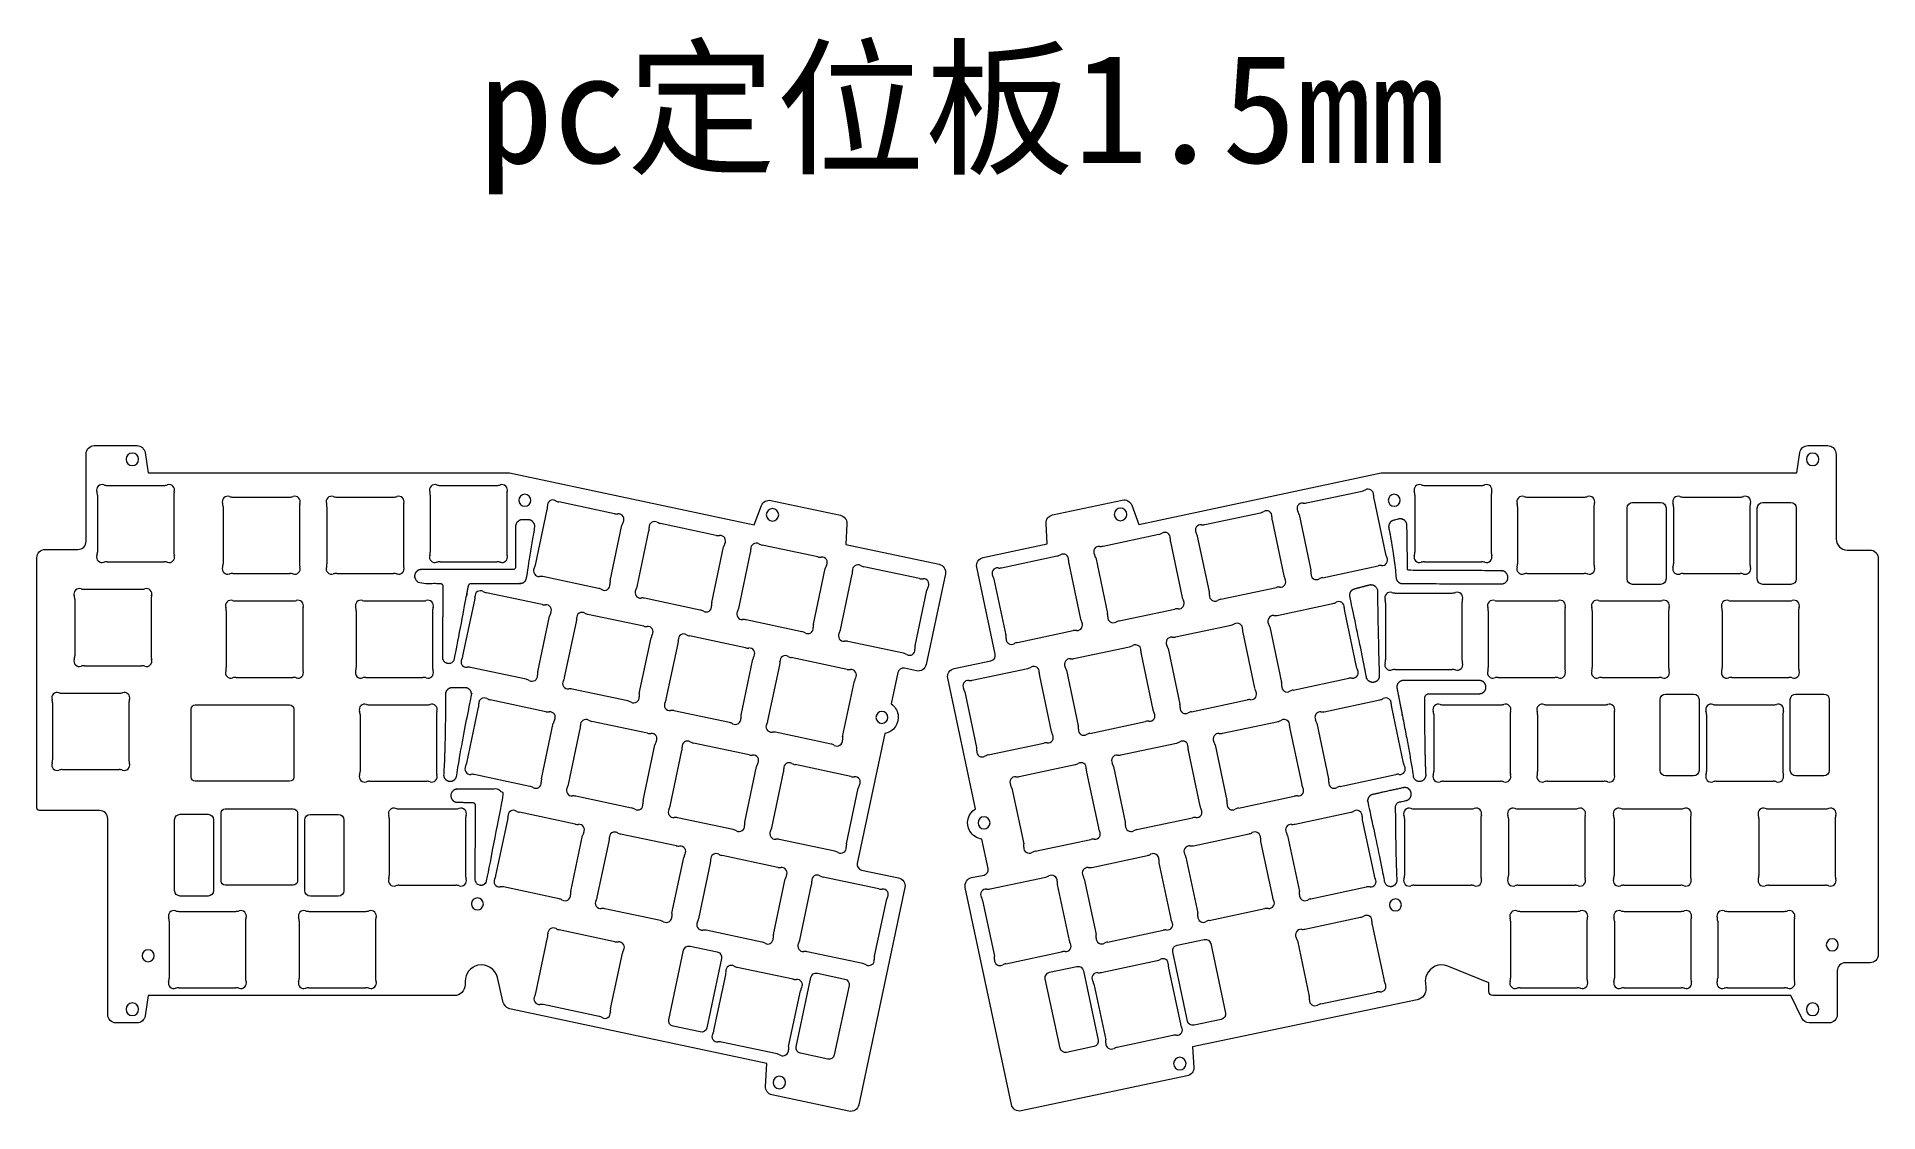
# Model space of a CAD drawing. Header units: millimetres. Extents: x 1318 to 1655, y 839 to 1036.
import ezdxf

# ---------------------------------------------------------------- set-up
doc = ezdxf.new("R2010")
doc.units = ezdxf.units.MM
doc.header["$LTSCALE"] = 5
doc.layers.get('0').update_dxf_attribs({"lineweight": 18})
doc.layers.add('_U+56FE_U+5C42 5', color=7, linetype='Continuous')
doc.layers.add('_U+56FE_U+5C42 5_0', color=7, linetype='Continuous')
doc.styles.get("Standard").update_dxf_attribs({"font": ''})
doc.styles.get('Standard').set_extended_font_data('宋体')

msp = doc.modelspace()

# ---------------------------------------------------------------- texts
at = {"insert": (1398.75, 1033.26), "char_height": 20, "attachment_point": 1}
msp.add_mtext_dynamic_manual_height_columns('pc定位板1.5mm', width=273.9764, gutter_width=1, heights=[0], dxfattribs=at)

# ---------------------------------------------------------------- blocks, each defined once
blk = doc.blocks.new('block 2')
at = {"layer": '_U+56FE_U+5C42 5', "color": 7, "lineweight": 18}
blk.add_open_spline([(355.83, 202.14), (355.83, 202.14), (355.83, 215.14), (355.83, 215.14), (355.83, 215.69), (355.37, 216.14), (354.81, 216.14), (354.81, 216.14), (349.7, 216.14), (349.7, 216.14), (349.14, 216.14), (348.68, 215.69), (348.68, 215.14), (348.68, 215.14), (348.68, 202.14), (348.68, 202.14), (348.68, 201.58), (349.14, 201.14), (349.7, 201.14), (349.7, 201.14), (354.81, 201.14), (354.81, 201.14), (355.37, 201.14), (355.83, 201.58), (355.83, 202.14)], degree=3, knots=[0, 0, 0, 0, 1, 1, 1, 2, 2, 2, 3, 3, 3, 4, 4, 4, 5, 5, 5, 6, 6, 6, 7, 7, 7, 8, 8, 8, 8], dxfattribs=at)
blk = doc.blocks.new('block 3')
at = {"layer": '_U+56FE_U+5C42 5', "color": 7, "lineweight": 18}
blk.add_open_spline([(379.7, 202.13), (379.7, 202.13), (379.7, 215.13), (379.7, 215.13), (379.7, 215.68), (379.25, 216.13), (378.68, 216.13), (378.68, 216.13), (373.58, 216.13), (373.58, 216.13), (373.01, 216.13), (372.55, 215.68), (372.55, 215.13), (372.55, 215.13), (372.55, 202.13), (372.55, 202.13), (372.55, 201.58), (373.01, 201.13), (373.58, 201.13), (373.58, 201.13), (378.68, 201.13), (378.68, 201.13), (379.25, 201.13), (379.7, 201.58), (379.7, 202.13)], degree=3, knots=[0, 0, 0, 0, 1, 1, 1, 2, 2, 2, 3, 3, 3, 4, 4, 4, 5, 5, 5, 6, 6, 6, 7, 7, 7, 8, 8, 8, 8], dxfattribs=at)
blk = doc.blocks.new('block 4')
at = {"layer": '_U+56FE_U+5C42 5', "color": 7, "lineweight": 18}
blk.add_open_spline([(385.75, 167.04), (385.75, 167.04), (385.75, 180.04), (385.75, 180.04), (385.75, 180.59), (385.3, 181.04), (384.73, 181.04), (384.73, 181.04), (379.63, 181.04), (379.63, 181.04), (379.06, 181.04), (378.6, 180.59), (378.6, 180.04), (378.6, 180.04), (378.6, 167.04), (378.6, 167.04), (378.6, 166.48), (379.06, 166.04), (379.63, 166.04), (379.63, 166.04), (384.73, 166.04), (384.73, 166.04), (385.3, 166.04), (385.75, 166.48), (385.75, 167.04)], degree=3, knots=[0, 0, 0, 0, 1, 1, 1, 2, 2, 2, 3, 3, 3, 4, 4, 4, 5, 5, 5, 6, 6, 6, 7, 7, 7, 8, 8, 8, 8], dxfattribs=at)
blk = doc.blocks.new('block 5')
at = {"layer": '_U+56FE_U+5C42 5', "color": 7, "lineweight": 18}
blk.add_open_spline([(89.6, 145), (89.6, 145), (89.6, 158), (89.6, 158), (89.6, 158.55), (89.14, 159), (88.58, 159), (88.58, 159), (83.47, 159), (83.47, 159), (82.91, 159), (82.45, 158.55), (82.45, 158), (82.45, 158), (82.45, 145), (82.45, 145), (82.45, 144.44), (82.91, 144), (83.47, 144), (83.47, 144), (88.58, 144), (88.58, 144), (89.14, 144), (89.6, 144.44), (89.6, 145)], degree=3, knots=[0, 0, 0, 0, 1, 1, 1, 2, 2, 2, 3, 3, 3, 4, 4, 4, 5, 5, 5, 6, 6, 6, 7, 7, 7, 8, 8, 8, 8], dxfattribs=at)
blk = doc.blocks.new('block 6')
at = {"layer": '_U+56FE_U+5C42 5', "color": 7, "lineweight": 18}
blk.add_open_spline([(180.02, 119.85), (180.02, 119.85), (182.72, 132.57), (182.72, 132.57), (182.84, 133.11), (182.48, 133.64), (181.93, 133.76), (181.93, 133.76), (176.94, 134.82), (176.94, 134.82), (176.38, 134.94), (175.84, 134.6), (175.73, 134.06), (175.73, 134.06), (173.03, 121.34), (173.03, 121.34), (172.91, 120.8), (173.26, 120.27), (173.82, 120.15), (173.82, 120.15), (178.81, 119.09), (178.81, 119.09), (179.36, 118.97), (179.9, 119.31), (180.02, 119.85)], degree=3, knots=[0, 0, 0, 0, 1, 1, 1, 2, 2, 2, 3, 3, 3, 4, 4, 4, 5, 5, 5, 6, 6, 6, 7, 7, 7, 8, 8, 8, 8], dxfattribs=at)
blk = doc.blocks.new('block 7')
at = {"layer": '_U+56FE_U+5C42 5', "color": 7, "lineweight": 18}
blk.add_open_spline([(203.37, 114.89), (203.37, 114.89), (206.08, 127.61), (206.08, 127.61), (206.19, 128.15), (205.84, 128.68), (205.28, 128.8), (205.28, 128.8), (200.29, 129.86), (200.29, 129.86), (199.74, 129.98), (199.2, 129.63), (199.08, 129.09), (199.08, 129.09), (196.38, 116.38), (196.38, 116.38), (196.26, 115.84), (196.62, 115.3), (197.17, 115.19), (197.17, 115.19), (202.17, 114.12), (202.17, 114.12), (202.72, 114.01), (203.26, 114.35), (203.37, 114.89)], degree=3, knots=[0, 0, 0, 0, 1, 1, 1, 2, 2, 2, 3, 3, 3, 4, 4, 4, 5, 5, 5, 6, 6, 6, 7, 7, 7, 8, 8, 8, 8], dxfattribs=at)
blk = doc.blocks.new('block 8')
at = {"layer": '_U+56FE_U+5C42 5', "color": 7, "lineweight": 18}
blk.add_open_spline([(251.74, 117.61), (251.74, 117.61), (249.04, 130.32), (249.04, 130.32), (248.92, 130.86), (248.38, 131.21), (247.83, 131.09), (247.83, 131.09), (242.83, 130.03), (242.83, 130.03), (242.28, 129.91), (241.93, 129.38), (242.04, 128.84), (242.04, 128.84), (244.74, 116.12), (244.74, 116.12), (244.86, 115.58), (245.4, 115.24), (245.95, 115.35), (245.95, 115.35), (250.95, 116.42), (250.95, 116.42), (251.5, 116.53), (251.85, 117.07), (251.74, 117.61)], degree=3, knots=[0, 0, 0, 0, 1, 1, 1, 2, 2, 2, 3, 3, 3, 4, 4, 4, 5, 5, 5, 6, 6, 6, 7, 7, 7, 8, 8, 8, 8], dxfattribs=at)
blk = doc.blocks.new('block 9')
at = {"layer": '_U+56FE_U+5C42 5', "color": 7, "lineweight": 18}
blk.add_open_spline([(275.09, 122.57), (275.09, 122.57), (272.39, 135.28), (272.39, 135.28), (272.28, 135.82), (271.73, 136.17), (271.18, 136.05), (271.18, 136.05), (266.19, 134.99), (266.19, 134.99), (265.64, 134.87), (265.28, 134.34), (265.4, 133.8), (265.4, 133.8), (268.1, 121.08), (268.1, 121.08), (268.21, 120.54), (268.75, 120.2), (269.31, 120.32), (269.31, 120.32), (274.3, 121.38), (274.3, 121.38), (274.85, 121.49), (275.21, 122.03), (275.09, 122.57)], degree=3, knots=[0, 0, 0, 0, 1, 1, 1, 2, 2, 2, 3, 3, 3, 4, 4, 4, 5, 5, 5, 6, 6, 6, 7, 7, 7, 8, 8, 8, 8], dxfattribs=at)
blk = doc.blocks.new('block 10')
at = {"color": 7, "lineweight": 18}
blk.add_open_spline([(73.55, 123.26), (73.55, 123.89), (74.07, 124.41), (74.7, 124.41), (75.34, 124.41), (75.85, 123.89), (75.85, 123.26), (75.85, 122.62), (75.34, 122.11), (74.7, 122.11), (74.07, 122.11), (73.55, 122.62), (73.55, 123.26)], degree=3, knots=[0, 0, 0, 0, 1, 1, 1, 2, 2, 2, 3, 3, 3, 4, 4, 4, 4], dxfattribs=at)
blk = doc.blocks.new('block 11')
at = {"color": 7, "lineweight": 18}
blk.add_open_spline([(192.15, 109.83), (192.15, 110.47), (192.67, 110.98), (193.3, 110.98), (193.94, 110.98), (194.45, 110.47), (194.45, 109.83), (194.45, 109.2), (193.94, 108.68), (193.3, 108.68), (192.67, 108.68), (192.15, 109.2), (192.15, 109.83)], degree=3, knots=[0, 0, 0, 0, 1, 1, 1, 2, 2, 2, 3, 3, 3, 4, 4, 4, 4], dxfattribs=at)
blk = doc.blocks.new('block 12')
at = {"color": 7, "lineweight": 18}
blk.add_open_spline([(73.55, 224.06), (73.55, 224.69), (74.07, 225.21), (74.7, 225.21), (75.34, 225.21), (75.85, 224.69), (75.85, 224.06), (75.85, 223.42), (75.34, 222.91), (74.7, 222.91), (74.07, 222.91), (73.55, 223.42), (73.55, 224.06)], degree=3, knots=[0, 0, 0, 0, 1, 1, 1, 2, 2, 2, 3, 3, 3, 4, 4, 4, 4], dxfattribs=at)
blk = doc.blocks.new('block 13')
at = {"color": 7, "lineweight": 18}
blk.add_open_spline([(190.89, 213.88), (190.89, 214.52), (191.4, 215.03), (192.04, 215.03), (192.67, 215.03), (193.19, 214.52), (193.19, 213.88), (193.19, 213.25), (192.67, 212.73), (192.04, 212.73), (191.4, 212.73), (190.89, 213.25), (190.89, 213.88)], degree=3, knots=[0, 0, 0, 0, 1, 1, 1, 2, 2, 2, 3, 3, 3, 4, 4, 4, 4], dxfattribs=at)
blk = doc.blocks.new('block 14')
at = {"color": 7, "lineweight": 18}
blk.add_open_spline([(265.55, 113.3), (265.55, 113.94), (266.07, 114.45), (266.7, 114.45), (267.34, 114.45), (267.85, 113.94), (267.85, 113.3), (267.85, 112.67), (267.34, 112.15), (266.7, 112.15), (266.07, 112.15), (265.55, 112.67), (265.55, 113.3)], degree=3, knots=[0, 0, 0, 0, 1, 1, 1, 2, 2, 2, 3, 3, 3, 4, 4, 4, 4], dxfattribs=at)
blk = doc.blocks.new('block 15')
at = {"color": 7, "lineweight": 18}
blk.add_open_spline([(381.55, 123.26), (381.55, 123.89), (382.07, 124.41), (382.7, 124.41), (383.34, 124.41), (383.85, 123.89), (383.85, 123.26), (383.85, 122.62), (383.34, 122.11), (382.7, 122.11), (382.07, 122.11), (381.55, 122.62), (381.55, 123.26)], degree=3, knots=[0, 0, 0, 0, 1, 1, 1, 2, 2, 2, 3, 3, 3, 4, 4, 4, 4], dxfattribs=at)
blk = doc.blocks.new('block 16')
at = {"color": 7, "lineweight": 18}
blk.add_open_spline([(381.55, 224.06), (381.55, 224.69), (382.07, 225.21), (382.7, 225.21), (383.34, 225.21), (383.85, 224.69), (383.85, 224.06), (383.85, 223.42), (383.34, 222.91), (382.7, 222.91), (382.07, 222.91), (381.55, 223.42), (381.55, 224.06)], degree=3, knots=[0, 0, 0, 0, 1, 1, 1, 2, 2, 2, 3, 3, 3, 4, 4, 4, 4], dxfattribs=at)
blk = doc.blocks.new('block 17')
at = {"color": 7, "lineweight": 18}
blk.add_open_spline([(254.69, 213.96), (254.69, 214.59), (255.2, 215.11), (255.84, 215.11), (256.47, 215.11), (256.99, 214.59), (256.99, 213.96), (256.99, 213.32), (256.47, 212.81), (255.84, 212.81), (255.2, 212.81), (254.69, 213.32), (254.69, 213.96)], degree=3, knots=[0, 0, 0, 0, 1, 1, 1, 2, 2, 2, 3, 3, 3, 4, 4, 4, 4], dxfattribs=at)
blk = doc.blocks.new('block 19')
at = {"color": 7, "lineweight": 18}
blk.add_open_spline([(104.96, 146.75), (104.96, 146.75), (104.96, 159.25), (104.96, 159.25), (104.96, 159.66), (104.62, 160), (104.21, 160), (104.21, 160), (91.71, 160), (91.71, 160), (91.3, 160), (90.96, 159.66), (90.96, 159.25), (90.96, 159.25), (90.96, 146.75), (90.96, 146.75), (90.96, 146.33), (91.3, 146), (91.71, 146), (91.71, 146), (104.21, 146), (104.21, 146), (104.62, 146), (104.96, 146.33), (104.96, 146.75)], degree=3, knots=[0, 0, 0, 0, 1, 1, 1, 2, 2, 2, 3, 3, 3, 4, 4, 4, 5, 5, 5, 6, 6, 6, 7, 7, 7, 8, 8, 8, 8], dxfattribs=at)
blk = doc.blocks.new('block 69')
at = {"color": 7, "lineweight": 18}
blk.add_open_spline([(136.85, 142.57), (136.85, 143.18), (137.34, 143.67), (137.95, 143.67), (138.55, 143.67), (139.05, 143.18), (139.05, 142.57), (139.05, 141.96), (138.55, 141.47), (137.95, 141.47), (137.34, 141.47), (136.85, 141.96), (136.85, 142.57)], degree=3, knots=[0, 0, 0, 0, 1, 1, 1, 2, 2, 2, 3, 3, 3, 4, 4, 4, 4], dxfattribs=at)
blk = doc.blocks.new('block 70')
at = {"color": 7, "lineweight": 18}
blk.add_open_spline([(229.71, 157.43), (229.71, 158.04), (230.2, 158.53), (230.81, 158.53), (231.41, 158.53), (231.91, 158.04), (231.91, 157.43), (231.91, 156.82), (231.41, 156.33), (230.81, 156.33), (230.2, 156.33), (229.71, 156.82), (229.71, 157.43)], degree=3, knots=[0, 0, 0, 0, 1, 1, 1, 2, 2, 2, 3, 3, 3, 4, 4, 4, 4], dxfattribs=at)
blk = doc.blocks.new('block 71')
at = {"color": 7, "lineweight": 18}
blk.add_open_spline([(305.12, 142.38), (305.12, 142.98), (305.61, 143.48), (306.22, 143.48), (306.83, 143.48), (307.32, 142.98), (307.32, 142.38), (307.32, 141.77), (306.83, 141.28), (306.22, 141.28), (305.61, 141.28), (305.12, 141.77), (305.12, 142.38)], degree=3, knots=[0, 0, 0, 0, 1, 1, 1, 2, 2, 2, 3, 3, 3, 4, 4, 4, 4], dxfattribs=at)
blk = doc.blocks.new('block 72')
at = {"color": 7, "lineweight": 18}
blk.add_open_spline([(103.53, 179.04), (103.53, 179.04), (86.23, 179.04), (86.23, 179.04), (85.82, 179.04), (85.48, 178.7), (85.48, 178.29), (85.48, 178.29), (85.48, 165.79), (85.48, 165.79), (85.48, 165.37), (85.82, 165.04), (86.23, 165.04), (86.23, 165.04), (103.53, 165.04), (103.53, 165.04), (103.94, 165.04), (104.28, 165.37), (104.28, 165.79), (104.28, 165.79), (104.28, 178.29), (104.28, 178.29), (104.28, 178.7), (103.94, 179.04), (103.53, 179.04)], degree=3, knots=[0, 0, 0, 0, 1, 1, 1, 2, 2, 2, 3, 3, 3, 4, 4, 4, 5, 5, 5, 6, 6, 6, 7, 7, 7, 8, 8, 8, 8], dxfattribs=at)
blk = doc.blocks.new('block 73')
at = {"color": 7, "lineweight": 18}
blk.add_open_spline([(76.51, 133.07), (76.51, 133.68), (77, 134.17), (77.61, 134.17), (78.22, 134.17), (78.71, 133.68), (78.71, 133.07), (78.71, 132.46), (78.22, 131.97), (77.61, 131.97), (77, 131.97), (76.51, 132.46), (76.51, 133.07)], degree=3, knots=[0, 0, 0, 0, 1, 1, 1, 2, 2, 2, 3, 3, 3, 4, 4, 4, 4], dxfattribs=at)
blk = doc.blocks.new('block 74')
at = {"color": 7, "lineweight": 18}
blk.add_open_spline([(385.2, 135.07), (385.2, 135.68), (385.69, 136.17), (386.3, 136.17), (386.9, 136.17), (387.4, 135.68), (387.4, 135.07), (387.4, 134.46), (386.9, 133.97), (386.3, 133.97), (385.69, 133.97), (385.2, 134.46), (385.2, 135.07)], degree=3, knots=[0, 0, 0, 0, 1, 1, 1, 2, 2, 2, 3, 3, 3, 4, 4, 4, 4], dxfattribs=at)
blk = doc.blocks.new('block 75')
at = {"color": 7, "lineweight": 18}
blk.add_open_spline([(304.9, 216.54), (304.9, 217.14), (305.39, 217.64), (306, 217.64), (306.6, 217.64), (307.1, 217.14), (307.1, 216.54), (307.1, 215.93), (306.6, 215.44), (306, 215.44), (305.39, 215.44), (304.9, 215.93), (304.9, 216.54)], degree=3, knots=[0, 0, 0, 0, 1, 1, 1, 2, 2, 2, 3, 3, 3, 4, 4, 4, 4], dxfattribs=at)
blk = doc.blocks.new('block 76')
at = {"color": 7, "lineweight": 18}
blk.add_open_spline([(145.55, 216.54), (145.55, 217.14), (146.04, 217.64), (146.65, 217.64), (147.26, 217.64), (147.75, 217.14), (147.75, 216.54), (147.75, 215.93), (147.26, 215.44), (146.65, 215.44), (146.04, 215.44), (145.55, 215.93), (145.55, 216.54)], degree=3, knots=[0, 0, 0, 0, 1, 1, 1, 2, 2, 2, 3, 3, 3, 4, 4, 4, 4], dxfattribs=at)
blk = doc.blocks.new('block 77')
at = {"color": 7, "lineweight": 18}
blk.add_open_spline([(211, 176.75), (211, 177.36), (211.49, 177.85), (212.1, 177.85), (212.71, 177.85), (213.2, 177.36), (213.2, 176.75), (213.2, 176.14), (212.71, 175.65), (212.1, 175.65), (211.49, 175.65), (211, 176.14), (211, 176.75)], degree=3, knots=[0, 0, 0, 0, 1, 1, 1, 2, 2, 2, 3, 3, 3, 4, 4, 4, 4], dxfattribs=at)
blk = doc.blocks.new('block 93')
at = {"color": 7, "lineweight": 18}
blk.add_open_spline([(387.02, 224.86), (387.02, 224.86), (386.96, 225.28), (386.96, 225.28), (386.85, 226.01), (386.22, 226.56), (385.47, 226.56), (385.47, 226.56), (381.84, 226.56), (381.84, 226.56), (381.1, 226.56), (380.47, 226.01), (380.36, 225.28), (380.36, 225.28), (379.79, 221.56), (379.79, 221.56), (379.79, 221.56), (303.6, 221.56), (303.6, 221.56), (303.6, 221.56), (259.2, 212.12), (259.2, 212.12), (259.2, 212.12), (257.88, 215.64), (257.88, 215.64), (257.61, 216.34), (256.89, 216.74), (256.16, 216.58), (256.16, 216.58), (243.37, 213.87), (243.37, 213.87), (242.65, 213.71), (242.14, 213.05), (242.19, 212.31), (242.19, 212.31), (242.41, 208.55), (242.41, 208.55), (242.41, 208.55), (230.63, 206.05), (230.63, 206.05), (229.82, 205.87), (229.3, 205.08), (229.48, 204.27), (229.48, 204.27), (232.86, 188.33), (232.86, 188.33), (232.98, 187.79), (232.63, 187.26), (232.09, 187.14), (232.09, 187.14), (225.32, 185.71), (225.32, 185.71), (224.51, 185.53), (223.99, 184.74), (224.16, 183.93), (224.16, 183.93), (229.25, 159.99), (229.25, 159.99), (227.83, 159.13), (227.38, 157.29), (228.24, 155.87), (228.72, 155.09), (229.52, 154.57), (230.43, 154.45), (230.43, 154.45), (231.58, 149.05), (231.58, 149.05), (231.69, 148.51), (231.35, 147.98), (230.81, 147.86), (230.81, 147.86), (228.53, 147.38), (228.53, 147.38), (227.72, 147.21), (227.2, 146.41), (227.37, 145.6), (227.37, 145.6), (235.83, 105.79), (235.83, 105.79), (236, 104.98), (236.8, 104.47), (237.61, 104.64), (237.61, 104.64), (268.06, 111.03), (268.06, 111.03), (268.78, 111.19), (269.29, 111.85), (269.25, 112.59), (269.25, 112.59), (269.02, 116.35), (269.02, 116.35), (269.02, 116.35), (310.22, 125), (310.22, 125), (311.21, 125.21), (311.89, 126.12), (311.8, 127.13), (311.8, 127.13), (311.71, 128.12), (311.71, 128.12), (311.67, 128.6), (311.74, 129.07), (311.92, 129.51), (312.54, 131.05), (314.29, 131.79), (315.83, 131.17), (315.83, 131.17), (323.34, 128.12), (323.34, 128.12), (323.34, 128.12), (323.34, 126.51), (323.34, 126.51), (323.34, 126.09), (323.67, 125.76), (324.09, 125.76), (324.09, 125.76), (378.72, 125.76), (378.72, 125.76), (378.72, 125.76), (380.72, 121.6), (380.72, 121.6), (380.97, 121.08), (381.5, 120.76), (382.07, 120.76), (382.07, 120.76), (385.7, 120.76), (385.7, 120.76), (386.53, 120.76), (387.2, 121.43), (387.2, 122.26), (387.2, 122.26), (387.2, 130.28), (387.2, 130.28), (387.2, 131.11), (387.87, 131.78), (388.7, 131.78), (388.7, 131.78), (393.21, 131.78), (393.21, 131.78), (394.04, 131.78), (394.71, 132.45), (394.71, 133.28), (394.71, 133.28), (394.71, 205.93), (394.71, 205.93), (394.71, 206.76), (394.04, 207.43), (393.21, 207.43), (393.21, 207.43), (389.02, 207.43), (389.02, 207.43), (387.91, 207.43), (387.02, 208.33), (387.02, 209.43), (387.02, 209.43), (387.02, 224.86), (387.02, 224.86)], degree=3, knots=[0, 0, 0, 0, 1, 1, 1, 2, 2, 2, 3, 3, 3, 4, 4, 4, 5, 5, 5, 6, 6, 6, 7, 7, 7, 8, 8, 8, 9, 9, 9, 10, 10, 10, 11, 11, 11, 12, 12, 12, 13, 13, 13, 14, 14, 14, 15, 15, 15, 16, 16, 16, 17, 17, 17, 18, 18, 18, 19, 19, 19, 20, 20, 20, 21, 21, 21, 22, 22, 22, 23, 23, 23, 24, 24, 24, 25, 25, 25, 26, 26, 26, 27, 27, 27, 28, 28, 28, 29, 29, 29, 30, 30, 30, 31, 31, 31, 32, 32, 32, 33, 33, 33, 34, 34, 34, 35, 35, 35, 36, 36, 36, 37, 37, 37, 38, 38, 38, 39, 39, 39, 40, 40, 40, 41, 41, 41, 42, 42, 42, 43, 43, 43, 44, 44, 44, 45, 45, 45, 46, 46, 46, 47, 47, 47, 48, 48, 48, 49, 49, 49, 50, 50, 50, 51, 51, 51, 52, 52, 52, 52], dxfattribs=at)
blk = doc.blocks.new('block 94')
at = {"color": 7, "lineweight": 18}
blk.add_open_spline([(143.82, 221.56), (143.82, 221.56), (77.61, 221.56), (77.61, 221.56), (77.61, 221.56), (77.04, 225.28), (77.04, 225.28), (76.93, 226.01), (76.3, 226.56), (75.56, 226.56), (75.56, 226.56), (67.73, 226.56), (67.73, 226.56), (66.9, 226.56), (66.23, 225.88), (66.23, 225.06), (66.23, 225.06), (66.23, 209.03), (66.23, 209.03), (66.23, 208.2), (65.56, 207.53), (64.73, 207.53), (64.73, 207.53), (58.7, 207.53), (58.7, 207.53), (57.87, 207.53), (57.2, 206.85), (57.2, 206.03), (57.2, 206.03), (57.2, 160.18), (57.2, 160.18), (57.2, 159.91), (57.42, 159.68), (57.7, 159.68), (57.7, 159.68), (68.7, 159.68), (68.7, 159.68), (69.53, 159.68), (70.2, 159.01), (70.2, 158.18), (70.2, 158.18), (70.2, 122.26), (70.2, 122.26), (70.2, 121.43), (70.87, 120.76), (71.7, 120.76), (71.7, 120.76), (75.56, 120.76), (75.56, 120.76), (76.3, 120.76), (76.93, 121.3), (77.04, 122.03), (77.04, 122.03), (77.61, 125.76), (77.61, 125.76), (77.61, 125.76), (133.7, 125.76), (133.7, 125.76), (134.81, 125.76), (135.7, 126.65), (135.7, 127.76), (135.7, 127.76), (135.7, 127.76), (135.7, 127.76), (135.7, 127.76), (135.7, 128.36), (135.7, 128.36), (135.69, 129.77), (136.66, 131), (138.03, 131.31), (139.65, 131.68), (141.26, 130.67), (141.62, 129.05), (141.62, 129.05), (142.61, 124.76), (142.61, 124.76), (142.78, 124), (143.38, 123.41), (144.14, 123.25), (144.14, 123.25), (191, 113.29), (191, 113.29), (191, 113.29), (190.75, 109.12), (190.75, 109.12), (190.71, 108.38), (191.21, 107.72), (191.94, 107.57), (191.94, 107.57), (206.06, 104.56), (206.06, 104.56), (206.87, 104.39), (207.67, 104.91), (207.84, 105.72), (207.84, 105.72), (216.31, 145.56), (216.31, 145.56), (216.48, 146.37), (215.96, 147.17), (215.15, 147.34), (215.15, 147.34), (208.36, 148.78), (208.36, 148.78), (207.82, 148.9), (207.47, 149.43), (207.59, 149.97), (207.59, 149.97), (212.65, 173.8), (212.65, 173.8), (214.28, 174.11), (215.35, 175.68), (215.05, 177.3), (214.9, 178.08), (214.45, 178.77), (213.81, 179.22), (213.81, 179.22), (215.03, 184.98), (215.03, 184.98), (215.15, 185.52), (215.68, 185.86), (216.22, 185.75), (216.22, 185.75), (218.42, 185.28), (218.42, 185.28), (219.23, 185.11), (220.03, 185.63), (220.2, 186.44), (220.2, 186.44), (223.73, 203.04), (223.73, 203.04), (223.9, 203.85), (223.38, 204.64), (222.57, 204.82), (222.57, 204.82), (205.46, 208.45), (205.46, 208.45), (205.46, 208.45), (205.69, 212.23), (205.69, 212.23), (205.73, 212.97), (205.23, 213.64), (204.5, 213.79), (204.5, 213.79), (191.72, 216.51), (191.72, 216.51), (190.99, 216.66), (190.26, 216.26), (190, 215.57), (190, 215.57), (188.67, 212.02), (188.67, 212.02), (188.67, 212.02), (143.82, 221.56), (143.82, 221.56)], degree=3, knots=[0, 0, 0, 0, 1, 1, 1, 2, 2, 2, 3, 3, 3, 4, 4, 4, 5, 5, 5, 6, 6, 6, 7, 7, 7, 8, 8, 8, 9, 9, 9, 10, 10, 10, 11, 11, 11, 12, 12, 12, 13, 13, 13, 14, 14, 14, 15, 15, 15, 16, 16, 16, 17, 17, 17, 18, 18, 18, 19, 19, 19, 20, 20, 20, 21, 21, 21, 22, 22, 22, 23, 23, 23, 24, 24, 24, 25, 25, 25, 26, 26, 26, 27, 27, 27, 28, 28, 28, 29, 29, 29, 30, 30, 30, 31, 31, 31, 32, 32, 32, 33, 33, 33, 34, 34, 34, 35, 35, 35, 36, 36, 36, 37, 37, 37, 38, 38, 38, 39, 39, 39, 40, 40, 40, 41, 41, 41, 42, 42, 42, 43, 43, 43, 44, 44, 44, 45, 45, 45, 46, 46, 46, 47, 47, 47, 48, 48, 48, 49, 49, 49, 50, 50, 50, 51, 51, 51, 51], dxfattribs=at)
blk = doc.blocks.new('block 341')
at = {"color": 7, "lineweight": 18}
blk.add_open_spline([(361.88, 167.04), (361.88, 167.04), (361.88, 180.04), (361.88, 180.04), (361.88, 180.59), (361.42, 181.04), (360.86, 181.04), (360.86, 181.04), (355.75, 181.04), (355.75, 181.04), (355.19, 181.04), (354.73, 180.59), (354.73, 180.04), (354.73, 180.04), (354.73, 167.04), (354.73, 167.04), (354.73, 166.48), (355.19, 166.04), (355.75, 166.04), (355.75, 166.04), (360.86, 166.04), (360.86, 166.04), (361.42, 166.04), (361.88, 166.48), (361.88, 167.04)], degree=3, knots=[0, 0, 0, 0, 1, 1, 1, 2, 2, 2, 3, 3, 3, 4, 4, 4, 5, 5, 5, 6, 6, 6, 7, 7, 7, 8, 8, 8, 8], dxfattribs=at)
blk = doc.blocks.new('block 342')
at = {"color": 7, "lineweight": 18}
blk.add_open_spline([(113.47, 144.98), (113.47, 144.98), (113.47, 157.98), (113.47, 157.98), (113.47, 158.53), (113.02, 158.98), (112.45, 158.98), (112.45, 158.98), (107.35, 158.98), (107.35, 158.98), (106.78, 158.98), (106.32, 158.53), (106.32, 157.98), (106.32, 157.98), (106.32, 144.98), (106.32, 144.98), (106.32, 144.43), (106.78, 143.98), (107.35, 143.98), (107.35, 143.98), (112.45, 143.98), (112.45, 143.98), (113.02, 143.98), (113.47, 144.43), (113.47, 144.98)], degree=3, knots=[0, 0, 0, 0, 1, 1, 1, 2, 2, 2, 3, 3, 3, 4, 4, 4, 5, 5, 5, 6, 6, 6, 7, 7, 7, 8, 8, 8, 8], dxfattribs=at)
blk = doc.blocks.new('block 369')
at = {"layer": '_U+56FE_U+5C42 5_0', "color": 5, "lineweight": 9}
blk.add_rational_spline([(308.21, 201.29), (307.77, 201.29), (307.54, 201.29), (307.54, 201.29), (307.21, 201.28), (306.91, 201.41), (306.68, 201.63), (306.45, 201.86), (306.33, 202.16), (306.33, 202.49), (306.32, 202.59), (306.31, 202.7), (306.3, 202.81), (306.02, 206.32), (305.25, 210.24), (305, 211.48), (304.87, 212.16), (305.24, 212.74), (305.92, 212.89), (306.22, 212.96), (306.61, 213.06), (306.8, 213.1), (307.17, 213.2), (307.54, 213.14), (307.85, 212.91), (308.15, 212.69), (308.33, 212.35), (308.33, 211.97), (308.36, 210.11), (308.45, 203.98), (308.45, 203.98), (308.45, 203.87), (308.52, 203.73), (308.66, 203.71), (314.32, 203.68), (319.98, 203.66), (325.63, 203.63), (326.08, 203.63), (326.46, 203.41), (326.68, 203.02), (326.9, 202.64), (326.9, 202.19), (326.68, 201.81), (326.45, 201.43), (326.07, 201.21), (325.62, 201.21), (319.82, 201.24), (314.02, 201.26), (308.21, 201.29)], [1, 1, 1, 1, 0.948563836638, 0.948563836638, 1, 0.948563836638, 0.948563836638, 1, 1, 1, 1, 1, 1, 1, 0.809104176679, 0.809104176679, 1, 1, 1, 1, 0.931319683733, 0.931319683733, 1, 0.931319683733, 0.931319683733, 1, 1, 1, 1, 1, 1, 1, 1, 1, 1, 0.910182942889, 0.910182942889, 1, 0.910182942889, 0.910182942889, 1, 0.910182942889, 0.910182942889, 1, 1, 1, 1], degree=3, knots=[0, 0, 0, 0, 0.115564, 0.115564, 0.115564, 0.906348, 0.906348, 0.906348, 1.697131, 1.697131, 1.697131, 1.718872, 1.718872, 1.718872, 2.313525, 2.313525, 2.313525, 3.86571, 3.86571, 3.86571, 4.233623, 4.233623, 4.233623, 5.149438, 5.149438, 5.149438, 6.065253, 6.065253, 6.065253, 6.914099, 6.914099, 6.914099, 7.131162, 7.131162, 7.131162, 8.131162, 8.131162, 8.131162, 9.18136, 9.18136, 9.18136, 10.231557, 10.231557, 10.231557, 11.281755, 11.281755, 11.281755, 12.281755, 12.281755, 12.281755, 12.281755], dxfattribs=at)
blk = doc.blocks.new('block 370')
at = {"layer": '_U+56FE_U+5C42 5_0', "color": 5, "lineweight": 9}
blk.add_rational_spline([(301.29, 201), (300.49, 200.79), (299.38, 200.49), (298.82, 200.35), (298.48, 200.28), (298.19, 200.08), (298.01, 199.78), (297.83, 199.47), (297.79, 199.12), (297.9, 198.79), (298.46, 196.16), (300.3, 187.4), (300.88, 184.22), (300.97, 183.54), (301.5, 183.12), (302.18, 183.17), (302.86, 183.23), (303.3, 183.75), (303.27, 184.43), (303.13, 187.53), (302.97, 196.79), (302.92, 199.79), (302.96, 200.21), (302.78, 200.59), (302.44, 200.85), (302.1, 201.1), (301.69, 201.15), (301.29, 201)], [1, 1, 1, 1, 0.940027913005, 0.940027913005, 1, 0.940027913005, 0.940027913005, 1, 1, 1, 1, 0.813627207506, 0.813627207506, 1, 0.813627207506, 0.813627207506, 1, 1, 1, 1, 0.917050384992, 0.917050384992, 1, 0.917050384992, 0.917050384992, 1], degree=3, knots=[0, 0, 0, 0, 0.461508, 0.461508, 0.461508, 1.31633, 1.31633, 1.31633, 2.171153, 2.171153, 2.171153, 2.894668, 2.894668, 2.894668, 4.427385, 4.427385, 4.427385, 5.960102, 5.960102, 5.960102, 6.68574, 6.68574, 6.68574, 7.694081, 7.694081, 7.694081, 8.702421, 8.702421, 8.702421, 8.702421], dxfattribs=at)
blk = doc.blocks.new('block 371')
at = {"layer": '_U+56FE_U+5C42 5_0', "color": 5, "lineweight": 9}
blk.add_rational_spline([(321.62, 183.5), (322.06, 183.5), (322.44, 183.28), (322.66, 182.9), (322.88, 182.52), (322.88, 182.08), (322.66, 181.7), (322.44, 181.32), (322.06, 181.1), (321.62, 181.1), (318.54, 181.1), (315.45, 181.1), (312.36, 181.1), (311.95, 181.08), (311.62, 180.75), (311.61, 180.34), (311.61, 180.34), (311.61, 180.26), (311.61, 180.11), (311.61, 177.77), (311.61, 169.82), (311.84, 166.19), (311.81, 165.52), (311.32, 165.04), (310.65, 165.04), (309.97, 165.03), (309.48, 165.49), (309.44, 166.17), (308.99, 169.59), (307.46, 177.16), (306.62, 181.53), (306.59, 181.68), (306.56, 181.82), (306.53, 181.95), (306.42, 182.31), (306.48, 182.69), (306.7, 183), (306.93, 183.32), (307.27, 183.5), (307.65, 183.5), (308.16, 183.5), (309.01, 183.5), (310.03, 183.5), (313.9, 183.5), (317.76, 183.5), (321.62, 183.5)], [1, 0.910683602522, 0.910683602522, 1, 0.910683602522, 0.910683602522, 1, 0.910683602522, 0.910683602522, 1, 1, 1, 1, 1, 1, 1, 1, 1, 1, 1, 1, 1, 0.816260966762, 0.816260966762, 1, 0.816260966762, 0.816260966762, 1, 1, 1, 1, 1, 1, 1, 0.929725382878, 0.929725382878, 1, 0.929725382878, 0.929725382878, 1, 1, 1, 1, 1, 1, 1], degree=3, knots=[0, 0, 0, 0, 1.047198, 1.047198, 1.047198, 2.094395, 2.094395, 2.094395, 3.141593, 3.141593, 3.141593, 4.141593, 4.141593, 4.141593, 5.141593, 5.141593, 5.141593, 5.214776, 5.214776, 5.214776, 5.920155, 5.920155, 5.920155, 7.441445, 7.441445, 7.441445, 8.962735, 8.962735, 8.962735, 9.606457, 9.606457, 9.606457, 9.643933, 9.643933, 9.643933, 10.570509, 10.570509, 10.570509, 11.497084, 11.497084, 11.497084, 11.667189, 11.667189, 11.667189, 12.667189, 12.667189, 12.667189, 12.667189], dxfattribs=at)
blk = doc.blocks.new('block 372')
at = {"layer": '_U+56FE_U+5C42 5_0', "color": 5, "lineweight": 9}
blk.add_rational_spline([(306.53, 147.12), (306.62, 146.43), (306.2, 145.88), (305.51, 145.79), (304.83, 145.69), (304.27, 146.1), (304.16, 146.78), (303.69, 149.54), (302.11, 156.85), (301.43, 159.98), (301.29, 160.62), (301.24, 160.85), (301.14, 161.28), (301.05, 161.89), (301.38, 162.42), (301.97, 162.6), (303.17, 162.88), (306.06, 163.51), (307.66, 163.86), (308.09, 163.96), (308.51, 163.84), (308.81, 163.51), (309.12, 163.19), (309.21, 162.76), (309.08, 162.33), (308.95, 161.91), (308.62, 161.61), (308.18, 161.52), (307.77, 161.43), (306.98, 161.25), (306.98, 161.25), (306.56, 161.16), (306.25, 160.79), (306.25, 160.35), (306.25, 160.35), (306.26, 160.12), (306.26, 159.72), (306.27, 157.27), (306.37, 149.82), (306.53, 147.12)], [1, 0.80911584031, 0.80911584031, 1, 0.80911584031, 0.80911584031, 1, 1, 1, 1, 1, 1, 1, 0.839710372656, 0.839710372656, 1, 1, 1, 1, 0.909271919113, 0.909271919113, 1, 0.909271919113, 0.909271919113, 1, 0.909271919113, 0.909271919113, 1, 1, 1, 1, 1, 1, 1, 1, 1, 1, 1, 1, 1], degree=3, knots=[0, 0, 0, 0, 1.552135, 1.552135, 1.552135, 3.10427, 3.10427, 3.10427, 3.78287, 3.78287, 3.78287, 3.851389, 3.851389, 3.851389, 5.267692, 5.267692, 5.267692, 6.019453, 6.019453, 6.019453, 7.07509, 7.07509, 7.07509, 8.130727, 8.130727, 8.130727, 9.186364, 9.186364, 9.186364, 9.925823, 9.925823, 9.925823, 10.925823, 10.925823, 10.925823, 11.055234, 11.055234, 11.055234, 11.773146, 11.773146, 11.773146, 11.773146], dxfattribs=at)
blk = doc.blocks.new('block 373')
at = {"layer": '_U+56FE_U+5C42 5_0', "color": 5, "lineweight": 9}
blk.add_rational_spline([(127.65, 203.85), (127.65, 203.85), (141.61, 203.85), (144.44, 203.83), (144.72, 203.83), (144.94, 204.05), (144.94, 204.33), (144.94, 205.65), (144.94, 209.91), (144.94, 211.69), (144.94, 212.46), (145.48, 212.99), (146.24, 212.99), (146.56, 212.99), (146.88, 212.99), (147.19, 212.99), (147.54, 212.99), (147.87, 212.86), (148.11, 212.61), (148.36, 212.37), (148.49, 212.04), (148.49, 211.69), (148.12, 209.4), (146.94, 202.23), (146.94, 202.23), (146.81, 201.75), (146.57, 201.42), (145.89, 201.32), (145.89, 201.32), (136.81, 201.32), (136.81, 201.32), (136.57, 201.32), (136.37, 201.16), (136.32, 200.92), (136.32, 200.92), (134.64, 192.12), (133.73, 187.31), (133.5, 186.85), (133.05, 186.6), (132.54, 186.67), (132.03, 186.73), (131.65, 187.08), (131.54, 187.58), (131.57, 192.48), (131.62, 200.82), (131.62, 200.82), (131.62, 201.1), (131.39, 201.32), (131.12, 201.32), (131.12, 201.32), (128.98, 201.32), (128.01, 201.32), (127.68, 201.33), (127.4, 201.44), (127.24, 201.52), (126.66, 201.73), (126.36, 202.25), (126.46, 202.86), (126.57, 203.46), (127.04, 203.85), (127.65, 203.85)], [1, 1, 1, 1, 1, 1, 1, 1, 1, 1, 0.80473809657, 0.80473809657, 1, 1, 1, 1, 0.949199966211, 0.949199966211, 1, 0.949199966211, 0.949199966211, 1, 1, 1, 1, 1, 1, 1, 1, 1, 1, 1, 1, 1, 1, 1, 1, 0.876425668011, 0.876425668011, 1, 0.876425668011, 0.876425668011, 1, 1, 1, 1, 1, 1, 1, 1, 1, 1, 1, 1, 1, 0.84382037077, 0.84382037077, 1, 0.84382037077, 0.84382037077, 1], degree=3, knots=[0, 0, 0, 0, 2, 2, 2, 3, 3, 3, 3.681191, 3.681191, 3.681191, 5.251986, 5.251986, 5.251986, 5.758344, 5.758344, 5.758344, 6.544158, 6.544158, 6.544158, 7.329972, 7.329972, 7.329972, 8.169779, 8.169779, 8.169779, 8.860874, 8.860874, 8.860874, 9.860874, 9.860874, 9.860874, 10.860874, 10.860874, 10.860874, 11.58814, 11.58814, 11.58814, 12.825521, 12.825521, 12.825521, 14.062902, 14.062902, 14.062902, 14.776416, 14.776416, 14.776416, 15.776416, 15.776416, 15.776416, 16.550189, 16.550189, 16.550189, 16.587576, 16.587576, 16.587576, 17.984816, 17.984816, 17.984816, 19.382055, 19.382055, 19.382055, 19.382055], dxfattribs=at)
blk = doc.blocks.new('block 374')
at = {"layer": '_U+56FE_U+5C42 5_0', "color": 5, "lineweight": 9}
blk.add_rational_spline([(133.37, 182.18), (133.96, 182.18), (134.97, 182.18), (135.69, 182.18), (136.05, 182.18), (136.37, 182.03), (136.6, 181.76), (136.83, 181.49), (136.93, 181.15), (136.88, 180.8), (136.35, 178.2), (134.66, 169.78), (134.16, 166.1), (134.11, 165.66), (133.84, 165.3), (133.43, 165.13), (133.02, 164.96), (132.58, 165.02), (132.23, 165.29), (131.88, 165.56), (131.72, 165.97), (131.78, 166.41), (132.06, 170.1), (132.1, 178.52), (132.11, 180.98), (132.11, 181.31), (132.24, 181.62), (132.48, 181.85), (132.72, 182.08), (133.04, 182.2), (133.37, 182.18)], [1, 1, 1, 1, 0.939274934653, 0.939274934653, 1, 0.939274934653, 0.939274934653, 1, 1, 1, 1, 0.909259953664, 0.909259953664, 1, 0.909259953664, 0.909259953664, 1, 0.909259953664, 0.909259953664, 1, 1, 1, 1, 0.945762094449, 0.945762094449, 1, 0.945762094449, 0.945762094449, 1], degree=3, knots=[0, 0, 0, 0, 0.443241, 0.443241, 0.443241, 1.303497, 1.303497, 1.303497, 2.163753, 2.163753, 2.163753, 2.866482, 2.866482, 2.866482, 3.922191, 3.922191, 3.922191, 4.977899, 4.977899, 4.977899, 6.033607, 6.033607, 6.033607, 6.738859, 6.738859, 6.738859, 7.551187, 7.551187, 7.551187, 8.363515, 8.363515, 8.363515, 8.363515], dxfattribs=at)
blk = doc.blocks.new('block 375')
at = {"layer": '_U+56FE_U+5C42 5_0', "color": 5, "lineweight": 9}
blk.add_rational_spline([(134.29, 161.2), (133.85, 161.2), (133.47, 161.42), (133.25, 161.8), (133.03, 162.18), (133.03, 162.62), (133.25, 163), (133.47, 163.38), (133.85, 163.6), (134.29, 163.6), (135.31, 163.6), (141.4, 163.6), (141.4, 163.6), (142.16, 163.62), (142.76, 162.97), (142.61, 162.1), (142.61, 162.1), (139.68, 146.89), (139.68, 146.89), (139.58, 146.37), (139.12, 146), (138.59, 146), (137.97, 146), (137.47, 146.5), (137.48, 147.11), (137.48, 147.11), (137.54, 157.82), (137.55, 160.39), (137.55, 160.57), (137.55, 160.66), (137.55, 160.66), (137.55, 160.94), (137.33, 161.16), (137.06, 161.16), (137.06, 161.16), (134.84, 161.19), (134.29, 161.2)], [1, 0.910683269884, 0.910683269884, 1, 0.910683269884, 0.910683269884, 1, 0.910683269884, 0.910683269884, 1, 1, 1, 1, 1, 1, 1, 1, 1, 1, 1, 1, 1, 1, 1, 1, 1, 1, 1, 1, 1, 1, 1, 1, 1, 1, 1, 1], degree=3, knots=[0, 0, 0, 0, 1.0472, 1.0472, 1.0472, 2.094399, 2.094399, 2.094399, 3.141599, 3.141599, 3.141599, 4.057765, 4.057765, 4.057765, 5.057765, 5.057765, 5.057765, 6.057765, 6.057765, 6.057765, 7.057765, 7.057765, 7.057765, 8.057765, 8.057765, 8.057765, 8.922305, 8.922305, 8.922305, 9.004207, 9.004207, 9.004207, 10.004207, 10.004207, 10.004207, 10.872176, 10.872176, 10.872176, 10.872176], dxfattribs=at)

# ---------------------------------------------------------------- linework, layer by layer
for p, q in [((1328.87, 952.37), (1328.87, 941.93)), ((1330.65, 954.15), (1341.09, 954.15)), ((1342.87, 952.37), (1342.87, 941.93)), ((1353.67, 952.01), (1364.11, 952.01)), ((1372.72, 952.01), (1383.16, 952.01)), ((1389.88, 952.37), (1389.88, 941.93)), ((1391.66, 954.15), (1402.1, 954.15)), ((1403.88, 952.37), (1403.88, 941.93)), ((1550.48, 950.93), (1560.69, 953.1)), ((1570.34, 952.37), (1570.34, 941.93)), ((1572.12, 954.15), (1582.56, 954.15)), ((1584.34, 952.37), (1584.34, 941.93)), ((1590.95, 952.01), (1601.39, 952.01)), ((1619.53, 952), (1629.97, 952)), ((1351.89, 950.23), (1351.89, 939.79)), ((1365.89, 950.23), (1365.89, 939.79)), ((1370.94, 950.23), (1370.94, 939.79)), ((1384.94, 950.23), (1384.94, 939.79)), ((1409.15, 939.54), (1411.32, 949.75)), ((1423.64, 948.95), (1413.43, 951.12)), ((1531.84, 946.97), (1542.06, 949.14)), ((1549.11, 948.82), (1551.28, 938.61)), ((1562.8, 951.73), (1564.97, 941.52)), ((1589.17, 950.23), (1589.17, 939.79)), ((1603.17, 950.23), (1603.17, 939.79)), ((1617.75, 950.22), (1617.75, 939.78)), ((1631.75, 950.22), (1631.75, 939.78)), ((1422.84, 936.63), (1425.01, 946.84)), ((1427.78, 935.58), (1429.95, 945.79)), ((1442.27, 944.99), (1432.06, 947.16)), ((1513.21, 943.01), (1523.42, 945.18)), ((1544.17, 947.77), (1546.34, 937.56)), ((1441.47, 932.66), (1443.64, 942.88)), ((1446.41, 931.61), (1448.58, 941.83)), ((1460.91, 941.03), (1450.69, 943.2)), ((1525.53, 943.81), (1527.7, 933.59)), ((1530.47, 944.86), (1532.64, 934.64)), ((1330.65, 940.15), (1341.09, 940.15)), ((1391.66, 940.15), (1402.1, 940.15)), ((1460.11, 928.7), (1462.28, 938.92)), ((1479.54, 937.07), (1469.33, 939.24)), ((1494.58, 939.05), (1504.79, 941.22)), ((1506.9, 939.85), (1509.07, 929.63)), ((1511.84, 940.9), (1514.01, 930.68)), ((1553.39, 937.23), (1563.6, 939.41)), ((1572.12, 940.15), (1582.56, 940.15)), ((1326.49, 935.1), (1336.93, 935.1)), ((1353.67, 938.01), (1364.11, 938.01)), ((1372.72, 938.01), (1383.16, 938.01)), ((1420.73, 935.25), (1410.52, 937.43)), ((1465.05, 927.65), (1467.22, 937.87)), ((1478.74, 924.74), (1480.91, 934.96)), ((1493.2, 936.94), (1495.38, 926.72)), ((1534.75, 933.27), (1544.97, 935.44)), ((1590.95, 938.01), (1601.39, 938.01)), ((1619.53, 938), (1629.97, 938)), ((1324.71, 933.32), (1324.71, 922.88)), ((1338.71, 933.32), (1338.71, 922.88)), ((1354.27, 932.96), (1364.71, 932.96)), ((1378.08, 932.96), (1388.52, 932.96)), ((1395.87, 922.89), (1398.04, 933.1)), ((1410.36, 932.3), (1400.15, 934.47)), ((1439.36, 931.29), (1429.15, 933.46)), ((1545.12, 930.32), (1555.33, 932.49)), ((1564.98, 932.64), (1564.98, 922.2)), ((1566.76, 934.42), (1577.2, 934.42)), ((1578.98, 932.64), (1578.98, 922.2)), ((1585.59, 932.96), (1596.03, 932.96)), ((1604.64, 932.96), (1615.08, 932.96)), ((1628.46, 932.96), (1638.9, 932.96)), ((1352.49, 931.18), (1352.49, 920.74)), ((1366.49, 931.18), (1366.49, 920.74)), ((1376.3, 931.18), (1376.3, 920.74)), ((1390.3, 931.18), (1390.3, 920.74)), ((1409.56, 919.98), (1411.73, 930.19)), ((1414.5, 918.93), (1416.67, 929.14)), ((1428.99, 928.34), (1418.78, 930.51)), ((1458, 927.33), (1447.78, 929.5)), ((1516.12, 929.31), (1526.33, 931.48)), ((1526.48, 926.36), (1536.7, 928.53)), ((1543.75, 928.21), (1545.92, 918)), ((1557.44, 931.12), (1559.61, 920.91)), ((1583.81, 931.18), (1583.81, 920.74)), ((1597.81, 931.18), (1597.81, 920.74)), ((1602.86, 931.18), (1602.86, 920.74)), ((1616.86, 931.18), (1616.86, 920.74)), ((1626.68, 931.18), (1626.68, 920.74)), ((1640.68, 931.18), (1640.68, 920.74)), ((1428.19, 916.01), (1430.36, 926.23)), ((1433.13, 914.96), (1435.3, 925.18)), ((1447.63, 924.38), (1437.41, 926.55)), ((1476.63, 923.37), (1466.42, 925.54)), ((1497.49, 925.35), (1507.7, 927.52)), ((1538.81, 927.16), (1540.98, 916.95)), ((1446.83, 912.05), (1449, 922.27)), ((1466.26, 920.42), (1456.05, 922.59)), ((1507.85, 922.4), (1518.06, 924.57)), ((1520.17, 923.2), (1522.34, 912.98)), ((1525.11, 924.25), (1527.28, 914.03)), ((1326.49, 921.1), (1336.93, 921.1)), ((1354.27, 918.96), (1364.71, 918.96)), ((1378.08, 918.96), (1388.52, 918.96)), ((1407.45, 918.6), (1397.24, 920.78)), ((1451.77, 911), (1453.94, 921.22)), ((1465.46, 908.09), (1467.63, 918.31)), ((1489.22, 918.44), (1499.43, 920.61)), ((1501.54, 919.24), (1503.71, 909.02)), ((1506.48, 920.29), (1508.65, 910.07)), ((1548.03, 916.62), (1558.24, 918.8)), ((1566.76, 920.42), (1577.2, 920.42)), ((1585.59, 918.96), (1596.03, 918.96)), ((1604.64, 918.96), (1615.08, 918.96)), ((1628.46, 918.96), (1638.9, 918.96)), ((1322.42, 916.05), (1332.86, 916.05)), ((1411.06, 912.67), (1400.85, 914.84)), ((1426.08, 914.64), (1415.87, 916.81)), ((1487.84, 916.33), (1490.02, 906.11)), ((1529.39, 912.66), (1539.61, 914.83)), ((1553.74, 912.67), (1563.95, 914.84)), ((1320.64, 914.27), (1320.64, 903.83)), ((1334.64, 914.27), (1334.64, 903.83)), ((1377, 912.13), (1377, 901.69)), ((1378.78, 913.91), (1389.22, 913.91)), ((1391, 912.13), (1391, 901.69)), ((1396.57, 903.26), (1398.74, 913.47)), ((1444.72, 910.68), (1434.5, 912.85)), ((1566.06, 913.47), (1568.23, 903.26)), ((1573.8, 912.13), (1573.8, 901.69)), ((1575.58, 913.91), (1586.02, 913.91)), ((1587.8, 912.13), (1587.8, 901.69)), ((1592.85, 912.13), (1592.85, 901.69)), ((1594.63, 913.91), (1605.07, 913.91)), ((1606.85, 912.13), (1606.85, 901.69)), ((1623.8, 912.13), (1623.8, 901.69)), ((1625.58, 913.91), (1636.02, 913.91)), ((1637.8, 912.13), (1637.8, 901.69)), ((1410.26, 900.35), (1412.43, 910.56)), ((1415.2, 899.3), (1417.37, 909.51)), ((1429.69, 908.71), (1419.48, 910.88)), ((1463.35, 906.72), (1453.14, 908.89)), ((1510.76, 908.7), (1520.97, 910.87)), ((1535.1, 908.71), (1545.32, 910.88)), ((1547.43, 909.51), (1549.6, 899.3)), ((1552.37, 910.56), (1554.54, 900.35)), ((1428.89, 896.38), (1431.06, 906.6)), ((1433.83, 895.33), (1436, 905.55)), ((1448.33, 904.75), (1438.11, 906.92)), ((1492.13, 904.74), (1502.34, 906.91)), ((1516.47, 904.75), (1526.68, 906.92)), ((1528.79, 905.55), (1530.96, 895.33)), ((1533.73, 906.6), (1535.9, 896.38)), ((1322.42, 902.05), (1332.86, 902.05)), ((1447.53, 892.42), (1449.7, 902.64)), ((1452.47, 891.37), (1454.64, 901.59)), ((1466.96, 900.79), (1456.75, 902.96)), ((1497.84, 900.79), (1508.05, 902.96)), ((1510.16, 901.59), (1512.33, 891.37)), ((1515.1, 902.64), (1517.27, 892.42)), ((1378.78, 899.91), (1389.22, 899.91)), ((1408.15, 898.97), (1397.94, 901.15)), ((1466.16, 888.46), (1468.33, 898.68)), ((1496.46, 898.68), (1498.64, 888.46)), ((1556.65, 898.97), (1566.86, 901.15)), ((1575.58, 899.91), (1586.02, 899.91)), ((1594.63, 899.91), (1605.07, 899.91)), ((1625.58, 899.91), (1636.02, 899.91)), ((1384.13, 894.86), (1394.57, 894.86)), ((1426.78, 895.01), (1416.57, 897.18)), ((1538.01, 895.01), (1548.23, 897.18)), ((1570.22, 894.86), (1580.66, 894.86)), ((1589.27, 894.86), (1599.71, 894.86)), ((1608.64, 894.86), (1619.08, 894.86)), ((1635.18, 894.86), (1645.62, 894.86)), ((1382.35, 893.08), (1382.35, 882.64)), ((1396.35, 893.08), (1396.35, 882.64)), ((1401.92, 882.65), (1404.09, 892.86)), ((1416.41, 892.06), (1406.2, 894.23)), ((1445.42, 891.05), (1435.2, 893.22)), ((1519.38, 891.05), (1529.59, 893.22)), ((1548.38, 892.06), (1558.59, 894.23)), ((1560.7, 892.86), (1562.87, 882.65)), ((1568.44, 893.08), (1568.44, 882.64)), ((1582.44, 893.08), (1582.44, 882.64)), ((1587.49, 893.08), (1587.49, 882.64)), ((1601.49, 893.08), (1601.49, 882.64)), ((1606.86, 893.08), (1606.86, 882.64)), ((1620.86, 893.08), (1620.86, 882.64)), ((1633.4, 893.08), (1633.4, 882.64)), ((1647.4, 893.08), (1647.4, 882.64)), ((1415.61, 879.74), (1417.78, 889.95)), ((1420.48, 878.67), (1422.65, 888.88)), ((1434.98, 888.08), (1424.76, 890.25)), ((1464.05, 887.09), (1453.84, 889.26)), ((1500.75, 887.09), (1510.96, 889.26)), ((1529.74, 888.1), (1539.96, 890.27)), ((1542.07, 888.9), (1544.24, 878.69)), ((1547.01, 889.95), (1549.18, 879.74)), ((1434.18, 875.76), (1436.35, 885.97)), ((1439.07, 874.72), (1441.24, 884.93)), ((1453.56, 884.13), (1443.35, 886.3)), ((1511.11, 884.14), (1521.32, 886.31)), ((1523.43, 884.94), (1525.6, 874.72)), ((1528.37, 885.99), (1530.54, 875.77)), ((1452.76, 871.8), (1454.93, 882.02)), ((1457.6, 870.78), (1459.77, 880.99)), ((1472.1, 880.19), (1461.88, 882.36)), ((1492.48, 880.18), (1502.69, 882.35)), ((1504.8, 880.98), (1506.97, 870.76)), ((1509.74, 882.03), (1511.91, 871.81)), ((1384.13, 880.86), (1394.57, 880.86)), ((1413.5, 878.36), (1403.29, 880.54)), ((1471.3, 867.87), (1473.47, 878.08)), ((1491.1, 878.07), (1493.28, 867.85)), ((1551.29, 878.36), (1561.5, 880.54)), ((1570.22, 880.86), (1580.66, 880.86)), ((1589.27, 880.86), (1599.71, 880.86)), ((1608.64, 880.86), (1619.08, 880.86)), ((1635.18, 880.86), (1645.62, 880.86)), ((1342.01, 874.29), (1342.01, 863.85)), ((1343.79, 876.07), (1354.23, 876.07)), ((1356.01, 874.29), (1356.01, 863.85)), ((1365.84, 874.29), (1365.84, 863.85)), ((1367.62, 876.07), (1378.06, 876.07)), ((1379.84, 874.29), (1379.84, 863.85)), ((1432.07, 874.38), (1421.85, 876.56)), ((1532.65, 874.4), (1542.87, 876.57)), ((1550.19, 872.81), (1560.4, 874.99)), ((1587.88, 874.29), (1587.88, 863.85)), ((1589.66, 876.07), (1600.1, 876.07)), ((1601.88, 874.29), (1601.88, 863.85)), ((1606.93, 874.29), (1606.93, 863.85)), ((1608.71, 876.07), (1619.15, 876.07)), ((1620.93, 874.29), (1620.93, 863.85)), ((1625.85, 874.29), (1625.85, 863.85)), ((1627.63, 876.07), (1638.07, 876.07)), ((1639.85, 874.29), (1639.85, 863.85)), ((1409.22, 861.1), (1411.39, 871.31)), ((1423.72, 870.51), (1413.5, 872.68)), ((1450.65, 870.43), (1440.44, 872.61)), ((1514.02, 870.44), (1524.23, 872.61)), ((1562.51, 873.62), (1564.69, 863.4)), ((1422.92, 858.19), (1425.09, 868.4)), ((1469.19, 866.49), (1458.97, 868.67)), ((1495.39, 866.48), (1505.6, 868.65)), ((1548.82, 870.7), (1550.99, 860.49)), ((1441.86, 854.23), (1444.03, 864.44)), ((1456.36, 863.64), (1446.15, 865.81)), ((1512.87, 864.87), (1523.09, 867.04)), ((1525.2, 865.67), (1527.37, 855.46)), ((1343.79, 862.07), (1354.23, 862.07)), ((1367.62, 862.07), (1378.06, 862.07)), ((1455.56, 851.32), (1457.73, 861.53)), ((1511.5, 862.76), (1513.67, 852.54)), ((1553.1, 859.12), (1563.31, 861.29)), ((1589.66, 862.07), (1600.1, 862.07)), ((1608.71, 862.07), (1619.15, 862.07)), ((1627.63, 862.07), (1638.07, 862.07)), ((1420.81, 856.82), (1410.59, 858.99)), ((1453.45, 849.95), (1443.23, 852.12)), ((1515.79, 851.17), (1526, 853.35))]:
    msp.add_line(p, q)
for centre, radius, start, end in [((1329.72, 953.29), 1, 72.0237, 197.9763), ((1326.87, 952.37), 2, 0, 17.9763), ((1330.65, 956.15), 2, 252.0237, 270), ((1341.09, 956.15), 2, 270, 287.9763), ((1342.01, 953.29), 1, 342.0237, 107.9763), ((1344.87, 952.37), 2, 162.0237, 180), ((1352.74, 951.15), 1, 72.0237, 197.9763), ((1353.67, 954.01), 2, 252.0237, 270), ((1364.11, 954.01), 2, 270, 287.9763), ((1365.03, 951.15), 1, 342.0237, 107.9763), ((1371.79, 951.15), 1, 72.0237, 197.9763), ((1372.72, 954.01), 2, 252.0237, 270), ((1383.16, 954.01), 2, 270, 287.9763), ((1384.08, 951.15), 1, 342.0237, 107.9763), ((1390.73, 953.29), 1, 72.0237, 197.9763), ((1387.88, 952.37), 2, 0, 17.9763), ((1391.66, 956.15), 2, 252.0237, 270), ((1402.1, 956.15), 2, 270, 287.9763), ((1403.02, 953.29), 1, 342.0237, 107.9763), ((1405.88, 952.37), 2, 162.0237, 180), ((1560.27, 955.06), 2, 282, 299.9763), ((1561.77, 952.46), 1, 354.0237, 119.9763), ((1564.76, 952.14), 2, 174.0237, 192), ((1571.19, 953.29), 1, 72.0237, 197.9763), ((1568.34, 952.37), 2, 0, 17.9763), ((1572.12, 956.15), 2, 252.0237, 270), ((1582.56, 956.15), 2, 270, 287.9763), ((1583.48, 953.29), 1, 342.0237, 107.9763), ((1586.34, 952.37), 2, 162.0237, 180), ((1590.02, 951.15), 1, 72.0237, 197.9763), ((1590.95, 954.01), 2, 252.0237, 270), ((1601.39, 954.01), 2, 270, 287.9763), ((1602.31, 951.15), 1, 342.0237, 107.9763), ((1618.6, 951.15), 1, 72.0237, 197.9763), ((1619.53, 954), 2, 252.0237, 270), ((1629.97, 954), 2, 270, 287.9763), ((1630.9, 951.15), 1, 342.0237, 107.9763), ((1349.89, 950.23), 2, 0, 17.9763), ((1367.89, 950.23), 2, 162.0237, 180), ((1368.94, 950.23), 2, 0, 17.9763), ((1386.94, 950.23), 2, 162.0237, 180), ((1409.36, 950.16), 2, 348, 5.9763), ((1412.34, 950.48), 1, 60.0237, 185.9763), ((1413.84, 953.08), 2, 240.0237, 258), ((1424.06, 950.9), 2, 258, 275.9763), ((1424.37, 947.92), 1, 330.0237, 95.9763), ((1541.64, 951.1), 2, 282, 299.9763), ((1543.14, 948.5), 1, 354.0237, 119.9763), ((1549.75, 949.9), 1, 84.0237, 209.9763), ((1547.15, 948.4), 2, 12, 29.9763), ((1550.06, 952.88), 2, 264.0237, 282), ((1587.17, 950.23), 2, 0, 17.9763), ((1605.17, 950.23), 2, 162.0237, 180), ((1615.75, 950.22), 2, 0, 17.9763), ((1633.75, 950.22), 2, 162.0237, 180), ((1426.97, 946.42), 2, 150.0237, 168), ((1427.99, 946.2), 2, 348, 5.9763), ((1430.98, 946.52), 1, 60.0237, 185.9763), ((1432.48, 949.12), 2, 240.0237, 258), ((1523.01, 947.13), 2, 282, 299.9763), ((1524.51, 944.54), 1, 354.0237, 119.9763), ((1531.11, 945.94), 1, 84.0237, 209.9763), ((1528.52, 944.44), 2, 12, 29.9763), ((1531.43, 948.92), 2, 264.0237, 282), ((1546.12, 948.18), 2, 174.0237, 192), ((1326.87, 941.93), 2, 342.0237, 0), ((1344.87, 941.93), 2, 180, 197.9763), ((1387.88, 941.93), 2, 342.0237, 0), ((1405.88, 941.93), 2, 180, 197.9763), ((1442.69, 946.94), 2, 258, 275.9763), ((1443, 943.96), 1, 330.0237, 95.9763), ((1445.6, 942.46), 2, 150.0237, 168), ((1446.63, 942.24), 2, 348, 5.9763), ((1449.61, 942.56), 1, 60.0237, 185.9763), ((1451.11, 945.15), 2, 240.0237, 258), ((1512.48, 941.98), 1, 84.0237, 209.9763), ((1512.79, 944.96), 2, 264.0237, 282), ((1527.49, 944.22), 2, 174.0237, 192), ((1568.34, 941.93), 2, 342.0237, 0), ((1586.34, 941.93), 2, 180, 197.9763), ((1329.72, 941), 1, 162.0237, 287.9763), ((1330.65, 938.15), 2, 90, 107.9763), ((1341.09, 938.15), 2, 72.0237, 90), ((1342.01, 941), 1, 252.0237, 17.9763), ((1352.74, 938.86), 1, 162.0237, 287.9763), ((1349.89, 939.79), 2, 342.0237, 0), ((1365.03, 938.86), 1, 252.0237, 17.9763), ((1367.89, 939.79), 2, 180, 197.9763), ((1371.79, 938.86), 1, 162.0237, 287.9763), ((1368.94, 939.79), 2, 342.0237, 0), ((1384.08, 938.86), 1, 252.0237, 17.9763), ((1386.94, 939.79), 2, 180, 197.9763), ((1390.73, 941), 1, 162.0237, 287.9763), ((1391.66, 938.15), 2, 90, 107.9763), ((1402.1, 938.15), 2, 72.0237, 90), ((1403.02, 941), 1, 252.0237, 17.9763), ((1409.79, 938.45), 1, 150.0237, 275.9763), ((1407.19, 939.95), 2, 330.0237, 348), ((1461.32, 942.98), 2, 258, 275.9763), ((1461.64, 940), 1, 330.0237, 95.9763), ((1464.23, 938.5), 2, 150.0237, 168), ((1465.26, 938.28), 2, 348, 5.9763), ((1468.25, 938.59), 1, 60.0237, 185.9763), ((1469.74, 941.19), 2, 240.0237, 258), ((1493.85, 938.02), 1, 84.0237, 209.9763), ((1494.16, 941), 2, 264.0237, 282), ((1504.37, 943.17), 2, 282, 299.9763), ((1505.87, 940.57), 1, 354.0237, 119.9763), ((1508.86, 940.26), 2, 174.0237, 192), ((1509.88, 940.48), 2, 12, 29.9763), ((1549.32, 938.19), 2, 354.0237, 12), ((1564.02, 937.45), 2, 84.0237, 102), ((1564.33, 940.43), 1, 264.0237, 29.9763), ((1566.93, 941.93), 2, 192, 209.9763), ((1571.19, 941), 1, 162.0237, 287.9763), ((1572.12, 938.15), 2, 90, 107.9763), ((1582.56, 938.15), 2, 72.0237, 90), ((1583.48, 941), 1, 252.0237, 17.9763), ((1590.02, 938.86), 1, 162.0237, 287.9763), ((1587.17, 939.79), 2, 342.0237, 0), ((1602.31, 938.86), 1, 252.0237, 17.9763), ((1605.17, 939.79), 2, 180, 197.9763), ((1618.6, 938.85), 1, 162.0237, 287.9763), ((1615.75, 939.78), 2, 342.0237, 0), ((1630.9, 938.85), 1, 252.0237, 17.9763), ((1633.75, 939.78), 2, 180, 197.9763), ((1325.56, 934.24), 1, 72.0237, 197.9763), ((1326.49, 937.1), 2, 252.0237, 270), ((1336.93, 937.1), 2, 270, 287.9763), ((1337.85, 934.24), 1, 342.0237, 107.9763), ((1353.67, 936.01), 2, 90, 107.9763), ((1364.11, 936.01), 2, 72.0237, 90), ((1372.72, 936.01), 2, 90, 107.9763), ((1383.16, 936.01), 2, 72.0237, 90), ((1410.1, 935.47), 2, 78, 95.9763), ((1420.31, 933.3), 2, 60.0237, 78), ((1421.81, 935.9), 1, 240.0237, 5.9763), ((1424.8, 936.21), 2, 168, 185.9763), ((1428.42, 934.49), 1, 150.0237, 275.9763), ((1425.82, 935.99), 2, 330.0237, 348), ((1479.96, 939.02), 2, 258, 275.9763), ((1480.27, 936.04), 1, 330.0237, 95.9763), ((1482.87, 934.54), 2, 150.0237, 168), ((1491.25, 936.52), 2, 12, 29.9763), ((1545.38, 933.49), 2, 84.0237, 102), ((1545.69, 936.47), 1, 264.0237, 29.9763), ((1548.29, 937.97), 2, 192, 209.9763), ((1552.3, 937.88), 1, 174.0237, 299.9763), ((1553.8, 935.28), 2, 102, 119.9763), ((1590.95, 936.01), 2, 90, 107.9763), ((1601.39, 936.01), 2, 72.0237, 90), ((1619.53, 936), 2, 90, 107.9763), ((1629.97, 936), 2, 72.0237, 90), ((1322.71, 933.32), 2, 0, 17.9763), ((1340.71, 933.32), 2, 162.0237, 180), ((1353.34, 932.1), 1, 72.0237, 197.9763), ((1350.49, 931.18), 2, 0, 17.9763), ((1354.27, 934.96), 2, 252.0237, 270), ((1364.71, 934.96), 2, 270, 287.9763), ((1365.63, 932.1), 1, 342.0237, 107.9763), ((1368.49, 931.18), 2, 162.0237, 180), ((1377.15, 932.1), 1, 72.0237, 197.9763), ((1374.3, 931.18), 2, 0, 17.9763), ((1378.08, 934.96), 2, 252.0237, 270), ((1388.52, 934.96), 2, 270, 287.9763), ((1389.44, 932.1), 1, 342.0237, 107.9763), ((1392.3, 931.18), 2, 162.0237, 180), ((1396.08, 933.51), 2, 348, 5.9763), ((1399.06, 933.83), 1, 60.0237, 185.9763), ((1400.56, 936.43), 2, 240.0237, 258), ((1410.78, 934.25), 2, 258, 275.9763), ((1411.09, 931.27), 1, 330.0237, 95.9763), ((1428.73, 931.51), 2, 78, 95.9763), ((1440.45, 931.94), 1, 240.0237, 5.9763), ((1443.43, 932.25), 2, 168, 185.9763), ((1444.46, 932.03), 2, 330.0237, 348), ((1526.75, 929.53), 2, 84.0237, 102), ((1527.06, 932.51), 1, 264.0237, 29.9763), ((1529.66, 934.01), 2, 192, 209.9763), ((1530.69, 934.23), 2, 354.0237, 12), ((1533.67, 933.92), 1, 174.0237, 299.9763), ((1535.17, 931.32), 2, 102, 119.9763), ((1554.91, 934.45), 2, 282, 299.9763), ((1556.41, 931.85), 1, 354.0237, 119.9763), ((1559.4, 931.53), 2, 174.0237, 192), ((1565.83, 933.56), 1, 72.0237, 197.9763), ((1562.98, 932.64), 2, 0, 17.9763), ((1566.76, 936.42), 2, 252.0237, 270), ((1577.2, 936.42), 2, 270, 287.9763), ((1578.12, 933.56), 1, 342.0237, 107.9763), ((1580.98, 932.64), 2, 162.0237, 180), ((1584.66, 932.1), 1, 72.0237, 197.9763), ((1581.81, 931.18), 2, 0, 17.9763), ((1585.59, 934.96), 2, 252.0237, 270), ((1596.03, 934.96), 2, 270, 287.9763), ((1596.95, 932.1), 1, 342.0237, 107.9763), ((1599.81, 931.18), 2, 162.0237, 180), ((1603.71, 932.1), 1, 72.0237, 197.9763), ((1600.86, 931.18), 2, 0, 17.9763), ((1604.64, 934.96), 2, 252.0237, 270), ((1615.08, 934.96), 2, 270, 287.9763), ((1616, 932.1), 1, 342.0237, 107.9763), ((1618.86, 931.18), 2, 162.0237, 180), ((1627.53, 932.1), 1, 72.0237, 197.9763), ((1624.68, 931.18), 2, 0, 17.9763), ((1628.46, 934.96), 2, 252.0237, 270), ((1638.9, 934.96), 2, 270, 287.9763), ((1639.82, 932.1), 1, 342.0237, 107.9763), ((1642.68, 931.18), 2, 162.0237, 180), ((1413.69, 929.77), 2, 150.0237, 168), ((1414.71, 929.55), 2, 348, 5.9763), ((1417.7, 929.87), 1, 60.0237, 185.9763), ((1419.2, 932.47), 2, 240.0237, 258), ((1429.41, 930.29), 2, 258, 275.9763), ((1429.72, 927.31), 1, 330.0237, 95.9763), ((1438.95, 929.34), 2, 60.0237, 78), ((1447.06, 930.53), 1, 150.0237, 275.9763), ((1447.37, 927.55), 2, 78, 95.9763), ((1462.06, 928.29), 2, 168, 185.9763), ((1508.43, 928.55), 1, 264.0237, 29.9763), ((1511.03, 930.05), 2, 192, 209.9763), ((1512.05, 930.27), 2, 354.0237, 12), ((1515.04, 929.96), 1, 174.0237, 299.9763), ((1516.54, 927.36), 2, 102, 119.9763), ((1536.28, 930.49), 2, 282, 299.9763), ((1537.78, 927.89), 1, 354.0237, 119.9763), ((1544.39, 929.29), 1, 84.0237, 209.9763), ((1541.79, 927.79), 2, 12, 29.9763), ((1544.7, 932.27), 2, 264.0237, 282), ((1432.32, 925.81), 2, 150.0237, 168), ((1433.35, 925.59), 2, 348, 5.9763), ((1436.33, 925.91), 1, 60.0237, 185.9763), ((1437.83, 928.5), 2, 240.0237, 258), ((1457.58, 925.38), 2, 60.0237, 78), ((1459.08, 927.98), 1, 240.0237, 5.9763), ((1465.69, 926.57), 1, 150.0237, 275.9763), ((1463.09, 928.07), 2, 330.0237, 348), ((1466, 923.59), 2, 78, 95.9763), ((1493.42, 926.31), 2, 354.0237, 12), ((1496.4, 925.99), 1, 174.0237, 299.9763), ((1497.9, 923.4), 2, 102, 119.9763), ((1508.11, 925.57), 2, 84.0237, 102), ((1517.65, 926.52), 2, 282, 299.9763), ((1519.15, 923.93), 1, 354.0237, 119.9763), ((1525.75, 925.33), 1, 84.0237, 209.9763), ((1523.16, 923.83), 2, 12, 29.9763), ((1526.07, 928.31), 2, 264.0237, 282), ((1540.76, 927.57), 2, 174.0237, 192), ((1325.56, 921.95), 1, 162.0237, 287.9763), ((1322.71, 922.88), 2, 342.0237, 0), ((1337.85, 921.95), 1, 252.0237, 17.9763), ((1340.71, 922.88), 2, 180, 197.9763), ((1396.51, 921.8), 1, 150.0237, 275.9763), ((1393.91, 923.3), 2, 330.0237, 348), ((1448.04, 926.33), 2, 258, 275.9763), ((1448.36, 923.35), 1, 330.0237, 95.9763), ((1450.95, 921.85), 2, 150.0237, 168), ((1451.98, 921.63), 2, 348, 5.9763), ((1454.97, 921.94), 1, 60.0237, 185.9763), ((1456.46, 924.54), 2, 240.0237, 258), ((1476.21, 921.42), 2, 60.0237, 78), ((1477.71, 924.01), 1, 240.0237, 5.9763), ((1480.7, 924.33), 2, 168, 185.9763), ((1507.12, 921.37), 1, 84.0237, 209.9763), ((1507.43, 924.35), 2, 264.0237, 282), ((1522.13, 923.61), 2, 174.0237, 192), ((1565.83, 921.27), 1, 162.0237, 287.9763), ((1562.98, 922.2), 2, 342.0237, 0), ((1578.12, 921.27), 1, 252.0237, 17.9763), ((1580.98, 922.2), 2, 180, 197.9763), ((1326.49, 919.1), 2, 90, 107.9763), ((1336.93, 919.1), 2, 72.0237, 90), ((1353.34, 919.81), 1, 162.0237, 287.9763), ((1350.49, 920.74), 2, 342.0237, 0), ((1354.27, 916.96), 2, 90, 107.9763), ((1364.71, 916.96), 2, 72.0237, 90), ((1365.63, 919.81), 1, 252.0237, 17.9763), ((1368.49, 920.74), 2, 180, 197.9763), ((1377.15, 919.81), 1, 162.0237, 287.9763), ((1374.3, 920.74), 2, 342.0237, 0), ((1378.08, 916.96), 2, 90, 107.9763), ((1388.52, 916.96), 2, 72.0237, 90), ((1389.44, 919.81), 1, 252.0237, 17.9763), ((1392.3, 920.74), 2, 180, 197.9763), ((1396.82, 918.82), 2, 78, 95.9763), ((1407.03, 916.65), 2, 60.0237, 78), ((1408.53, 919.25), 1, 240.0237, 5.9763), ((1411.52, 919.56), 2, 168, 185.9763), ((1415.14, 917.84), 1, 150.0237, 275.9763), ((1412.54, 919.34), 2, 330.0237, 348), ((1466.68, 922.37), 2, 258, 275.9763), ((1466.99, 919.39), 1, 330.0237, 95.9763), ((1469.59, 917.89), 2, 150.0237, 168), ((1488.49, 917.41), 1, 84.0237, 209.9763), ((1488.8, 920.39), 2, 264.0237, 282), ((1499.01, 922.56), 2, 282, 299.9763), ((1500.51, 919.96), 1, 354.0237, 119.9763), ((1503.5, 919.65), 2, 174.0237, 192), ((1504.52, 919.87), 2, 12, 29.9763), ((1558.66, 916.84), 2, 84.0237, 102), ((1558.97, 919.82), 1, 264.0237, 29.9763), ((1561.57, 921.32), 2, 192, 209.9763), ((1566.76, 918.42), 2, 90, 107.9763), ((1577.2, 918.42), 2, 72.0237, 90), ((1584.66, 919.81), 1, 162.0237, 287.9763), ((1581.81, 920.74), 2, 342.0237, 0), ((1585.59, 916.96), 2, 90, 107.9763), ((1596.03, 916.96), 2, 72.0237, 90), ((1596.95, 919.81), 1, 252.0237, 17.9763), ((1599.81, 920.74), 2, 180, 197.9763), ((1603.71, 919.81), 1, 162.0237, 287.9763), ((1600.86, 920.74), 2, 342.0237, 0), ((1604.64, 916.96), 2, 90, 107.9763), ((1615.08, 916.96), 2, 72.0237, 90), ((1616, 919.81), 1, 252.0237, 17.9763), ((1618.86, 920.74), 2, 180, 197.9763), ((1627.53, 919.81), 1, 162.0237, 287.9763), ((1624.68, 920.74), 2, 342.0237, 0), ((1628.46, 916.96), 2, 90, 107.9763), ((1638.9, 916.96), 2, 72.0237, 90), ((1639.82, 919.81), 1, 252.0237, 17.9763), ((1642.68, 920.74), 2, 180, 197.9763), ((1321.49, 915.19), 1, 72.0237, 197.9763), ((1318.64, 914.27), 2, 0, 17.9763), ((1322.42, 918.05), 2, 252.0237, 270), ((1332.86, 918.05), 2, 270, 287.9763), ((1333.78, 915.19), 1, 342.0237, 107.9763), ((1336.64, 914.27), 2, 162.0237, 180), ((1399.76, 914.2), 1, 60.0237, 185.9763), ((1401.26, 916.8), 2, 240.0237, 258), ((1415.45, 914.86), 2, 78, 95.9763), ((1427.17, 915.29), 1, 240.0237, 5.9763), ((1430.15, 915.6), 2, 168, 185.9763), ((1431.18, 915.38), 2, 330.0237, 348), ((1485.89, 915.91), 2, 12, 29.9763), ((1540.02, 912.88), 2, 84.0237, 102), ((1540.33, 915.86), 1, 264.0237, 29.9763), ((1542.93, 917.36), 2, 192, 209.9763), ((1543.96, 917.58), 2, 354.0237, 12), ((1546.94, 917.27), 1, 174.0237, 299.9763), ((1548.44, 914.67), 2, 102, 119.9763), ((1563.53, 916.8), 2, 282, 299.9763), ((1565.03, 914.2), 1, 354.0237, 119.9763), ((1377.85, 913.05), 1, 72.0237, 197.9763), ((1375, 912.13), 2, 0, 17.9763), ((1378.78, 915.91), 2, 252.0237, 270), ((1389.22, 915.91), 2, 270, 287.9763), ((1390.14, 913.05), 1, 342.0237, 107.9763), ((1393, 912.13), 2, 162.0237, 180), ((1396.78, 913.88), 2, 348, 5.9763), ((1411.48, 914.62), 2, 258, 275.9763), ((1411.79, 911.64), 1, 330.0237, 95.9763), ((1425.67, 912.69), 2, 60.0237, 78), ((1433.78, 913.88), 1, 150.0237, 275.9763), ((1434.09, 910.9), 2, 78, 95.9763), ((1445.8, 911.33), 1, 240.0237, 5.9763), ((1448.78, 911.64), 2, 168, 185.9763), ((1521.7, 911.9), 1, 264.0237, 29.9763), ((1524.3, 913.4), 2, 192, 209.9763), ((1525.33, 913.62), 2, 354.0237, 12), ((1528.31, 913.31), 1, 174.0237, 299.9763), ((1529.81, 910.71), 2, 102, 119.9763), ((1553.01, 911.64), 1, 84.0237, 209.9763), ((1553.32, 914.62), 2, 264.0237, 282), ((1568.02, 913.88), 2, 174.0237, 192), ((1574.65, 913.05), 1, 72.0237, 197.9763), ((1571.8, 912.13), 2, 0, 17.9763), ((1575.58, 915.91), 2, 252.0237, 270), ((1586.02, 915.91), 2, 270, 287.9763), ((1586.94, 913.05), 1, 342.0237, 107.9763), ((1589.8, 912.13), 2, 162.0237, 180), ((1593.7, 913.05), 1, 72.0237, 197.9763), ((1590.85, 912.13), 2, 0, 17.9763), ((1594.63, 915.91), 2, 252.0237, 270), ((1605.07, 915.91), 2, 270, 287.9763), ((1605.99, 913.05), 1, 342.0237, 107.9763), ((1608.85, 912.13), 2, 162.0237, 180), ((1624.65, 913.05), 1, 72.0237, 197.9763), ((1621.8, 912.13), 2, 0, 17.9763), ((1625.58, 915.91), 2, 252.0237, 270), ((1636.02, 915.91), 2, 270, 287.9763), ((1636.94, 913.05), 1, 342.0237, 107.9763), ((1639.8, 912.13), 2, 162.0237, 180), ((1414.39, 910.14), 2, 150.0237, 168), ((1415.41, 909.92), 2, 348, 5.9763), ((1418.4, 910.24), 1, 60.0237, 185.9763), ((1419.9, 912.84), 2, 240.0237, 258), ((1430.11, 910.66), 2, 258, 275.9763), ((1430.42, 907.68), 1, 330.0237, 95.9763), ((1444.3, 908.73), 2, 60.0237, 78), ((1452.41, 909.92), 1, 150.0237, 275.9763), ((1449.81, 911.42), 2, 330.0237, 348), ((1452.72, 906.94), 2, 78, 95.9763), ((1467.42, 907.68), 2, 168, 185.9763), ((1503.07, 907.94), 1, 264.0237, 29.9763), ((1505.67, 909.44), 2, 192, 209.9763), ((1506.69, 909.66), 2, 354.0237, 12), ((1509.68, 909.35), 1, 174.0237, 299.9763), ((1511.18, 906.75), 2, 102, 119.9763), ((1521.39, 908.92), 2, 84.0237, 102), ((1534.37, 907.68), 1, 84.0237, 209.9763), ((1534.69, 910.66), 2, 264.0237, 282), ((1544.9, 912.84), 2, 282, 299.9763), ((1546.4, 910.24), 1, 354.0237, 119.9763), ((1549.38, 909.92), 2, 174.0237, 192), ((1550.41, 910.14), 2, 12, 29.9763), ((1433.02, 906.18), 2, 150.0237, 168), ((1434.05, 905.96), 2, 348, 5.9763), ((1437.03, 906.28), 1, 60.0237, 185.9763), ((1438.53, 908.87), 2, 240.0237, 258), ((1448.74, 906.7), 2, 258, 275.9763), ((1449.06, 903.72), 1, 330.0237, 95.9763), ((1462.93, 904.77), 2, 60.0237, 78), ((1464.43, 907.36), 1, 240.0237, 5.9763), ((1488.06, 905.7), 2, 354.0237, 12), ((1491.04, 905.38), 1, 174.0237, 299.9763), ((1492.54, 902.79), 2, 102, 119.9763), ((1502.75, 904.96), 2, 84.0237, 102), ((1515.74, 903.72), 1, 84.0237, 209.9763), ((1516.05, 906.7), 2, 264.0237, 282), ((1526.27, 908.87), 2, 282, 299.9763), ((1527.77, 906.28), 1, 354.0237, 119.9763), ((1530.75, 905.96), 2, 174.0237, 192), ((1531.78, 906.18), 2, 12, 29.9763), ((1321.49, 902.9), 1, 162.0237, 287.9763), ((1318.64, 903.83), 2, 342.0237, 0), ((1322.42, 900.05), 2, 90, 107.9763), ((1332.86, 900.05), 2, 72.0237, 90), ((1333.78, 902.9), 1, 252.0237, 17.9763), ((1336.64, 903.83), 2, 180, 197.9763), ((1375, 901.69), 2, 342.0237, 0), ((1393, 901.69), 2, 180, 197.9763), ((1397.21, 902.17), 1, 150.0237, 275.9763), ((1394.61, 903.67), 2, 330.0237, 348), ((1397.52, 899.19), 2, 78, 95.9763), ((1451.65, 902.22), 2, 150.0237, 168), ((1452.68, 902), 2, 348, 5.9763), ((1455.67, 902.31), 1, 60.0237, 185.9763), ((1457.16, 904.91), 2, 240.0237, 258), ((1507.63, 904.91), 2, 282, 299.9763), ((1509.13, 902.31), 1, 354.0237, 119.9763), ((1512.12, 902), 2, 174.0237, 192), ((1513.14, 902.22), 2, 12, 29.9763), ((1567.28, 899.19), 2, 84.0237, 102), ((1567.59, 902.17), 1, 264.0237, 29.9763), ((1570.19, 903.67), 2, 192, 209.9763), ((1571.8, 901.69), 2, 342.0237, 0), ((1589.8, 901.69), 2, 180, 197.9763), ((1590.85, 901.69), 2, 342.0237, 0), ((1608.85, 901.69), 2, 180, 197.9763), ((1621.8, 901.69), 2, 342.0237, 0), ((1639.8, 901.69), 2, 180, 197.9763), ((1377.85, 900.76), 1, 162.0237, 287.9763), ((1378.78, 897.91), 2, 90, 107.9763), ((1389.22, 897.91), 2, 72.0237, 90), ((1390.14, 900.76), 1, 252.0237, 17.9763), ((1407.73, 897.02), 2, 60.0237, 78), ((1409.23, 899.62), 1, 240.0237, 5.9763), ((1412.22, 899.93), 2, 168, 185.9763), ((1415.84, 898.21), 1, 150.0237, 275.9763), ((1413.24, 899.71), 2, 330.0237, 348), ((1467.38, 902.74), 2, 258, 275.9763), ((1467.69, 899.76), 1, 330.0237, 95.9763), ((1470.29, 898.26), 2, 150.0237, 168), ((1497.11, 899.76), 1, 84.0237, 209.9763), ((1494.51, 898.26), 2, 12, 29.9763), ((1497.42, 902.74), 2, 264.0237, 282), ((1548.95, 898.21), 1, 264.0237, 29.9763), ((1551.55, 899.71), 2, 192, 209.9763), ((1552.58, 899.93), 2, 354.0237, 12), ((1555.56, 899.62), 1, 174.0237, 299.9763), ((1557.06, 897.02), 2, 102, 119.9763), ((1574.65, 900.76), 1, 162.0237, 287.9763), ((1575.58, 897.91), 2, 90, 107.9763), ((1586.02, 897.91), 2, 72.0237, 90), ((1586.94, 900.76), 1, 252.0237, 17.9763), ((1593.7, 900.76), 1, 162.0237, 287.9763), ((1594.63, 897.91), 2, 90, 107.9763), ((1605.07, 897.91), 2, 72.0237, 90), ((1605.99, 900.76), 1, 252.0237, 17.9763), ((1624.65, 900.76), 1, 162.0237, 287.9763), ((1625.58, 897.91), 2, 90, 107.9763), ((1636.02, 897.91), 2, 72.0237, 90), ((1636.94, 900.76), 1, 252.0237, 17.9763), ((1383.2, 894), 1, 72.0237, 197.9763), ((1384.13, 896.86), 2, 252.0237, 270), ((1394.57, 896.86), 2, 270, 287.9763), ((1395.49, 894), 1, 342.0237, 107.9763), ((1405.11, 893.59), 1, 60.0237, 185.9763), ((1406.61, 896.19), 2, 240.0237, 258), ((1416.15, 895.23), 2, 78, 95.9763), ((1426.37, 893.06), 2, 60.0237, 78), ((1427.87, 895.66), 1, 240.0237, 5.9763), ((1430.85, 895.97), 2, 168, 185.9763), ((1434.48, 894.25), 1, 150.0237, 275.9763), ((1431.88, 895.75), 2, 330.0237, 348), ((1530.32, 894.25), 1, 264.0237, 29.9763), ((1532.92, 895.75), 2, 192, 209.9763), ((1533.95, 895.97), 2, 354.0237, 12), ((1536.93, 895.66), 1, 174.0237, 299.9763), ((1538.43, 893.06), 2, 102, 119.9763), ((1548.64, 895.23), 2, 84.0237, 102), ((1558.17, 896.19), 2, 282, 299.9763), ((1559.67, 893.59), 1, 354.0237, 119.9763), ((1569.29, 894), 1, 72.0237, 197.9763), ((1570.22, 896.86), 2, 252.0237, 270), ((1580.66, 896.86), 2, 270, 287.9763), ((1581.58, 894), 1, 342.0237, 107.9763), ((1588.34, 894), 1, 72.0237, 197.9763), ((1589.27, 896.86), 2, 252.0237, 270), ((1599.71, 896.86), 2, 270, 287.9763), ((1600.63, 894), 1, 342.0237, 107.9763), ((1607.71, 894), 1, 72.0237, 197.9763), ((1608.64, 896.86), 2, 252.0237, 270), ((1619.08, 896.86), 2, 270, 287.9763), ((1620.01, 894), 1, 342.0237, 107.9763), ((1634.25, 894), 1, 72.0237, 197.9763), ((1635.18, 896.86), 2, 252.0237, 270), ((1645.62, 896.86), 2, 270, 287.9763), ((1646.55, 894), 1, 342.0237, 107.9763), ((1380.35, 893.08), 2, 0, 17.9763), ((1398.35, 893.08), 2, 162.0237, 180), ((1402.13, 893.27), 2, 348, 5.9763), ((1416.83, 894.01), 2, 258, 275.9763), ((1417.14, 891.03), 1, 330.0237, 95.9763), ((1434.79, 891.27), 2, 78, 95.9763), ((1445, 889.1), 2, 60.0237, 78), ((1446.5, 891.7), 1, 240.0237, 5.9763), ((1449.48, 892.01), 2, 168, 185.9763), ((1450.51, 891.79), 2, 330.0237, 348), ((1514.29, 891.79), 2, 192, 209.9763), ((1515.31, 892.01), 2, 354.0237, 12), ((1518.3, 891.7), 1, 174.0237, 299.9763), ((1519.8, 889.1), 2, 102, 119.9763), ((1530.01, 891.27), 2, 84.0237, 102), ((1547.65, 891.03), 1, 84.0237, 209.9763), ((1547.96, 894.01), 2, 264.0237, 282), ((1562.66, 893.27), 2, 174.0237, 192), ((1566.44, 893.08), 2, 0, 17.9763), ((1584.44, 893.08), 2, 162.0237, 180), ((1585.49, 893.08), 2, 0, 17.9763), ((1603.49, 893.08), 2, 162.0237, 180), ((1604.86, 893.08), 2, 0, 17.9763), ((1622.86, 893.08), 2, 162.0237, 180), ((1631.4, 893.08), 2, 0, 17.9763), ((1649.4, 893.08), 2, 162.0237, 180), ((1419.74, 889.53), 2, 150.0237, 168), ((1420.7, 889.29), 2, 348, 5.9763), ((1423.68, 889.61), 1, 60.0237, 185.9763), ((1425.18, 892.21), 2, 240.0237, 258), ((1435.39, 890.04), 2, 258, 275.9763), ((1435.7, 887.05), 1, 330.0237, 95.9763), ((1453.11, 890.29), 1, 150.0237, 275.9763), ((1453.42, 887.31), 2, 78, 95.9763), ((1465.13, 887.73), 1, 240.0237, 5.9763), ((1468.12, 888.05), 2, 168, 185.9763), ((1496.68, 888.05), 2, 354.0237, 12), ((1499.66, 887.73), 1, 174.0237, 299.9763), ((1511.37, 887.31), 2, 84.0237, 102), ((1511.69, 890.29), 1, 264.0237, 29.9763), ((1529.01, 887.07), 1, 84.0237, 209.9763), ((1529.33, 890.05), 2, 264.0237, 282), ((1539.54, 892.23), 2, 282, 299.9763), ((1541.04, 889.63), 1, 354.0237, 119.9763), ((1544.02, 889.31), 2, 174.0237, 192), ((1545.05, 889.53), 2, 12, 29.9763), ((1438.3, 885.55), 2, 150.0237, 168), ((1439.28, 885.34), 2, 348, 5.9763), ((1442.26, 885.66), 1, 60.0237, 185.9763), ((1443.76, 888.26), 2, 240.0237, 258), ((1463.63, 885.14), 2, 60.0237, 78), ((1501.16, 885.14), 2, 102, 119.9763), ((1520.91, 888.26), 2, 282, 299.9763), ((1522.41, 885.67), 1, 354.0237, 119.9763), ((1525.39, 885.35), 2, 174.0237, 192), ((1526.42, 885.57), 2, 12, 29.9763), ((1383.2, 881.71), 1, 162.0237, 287.9763), ((1380.35, 882.64), 2, 342.0237, 0), ((1395.49, 881.71), 1, 252.0237, 17.9763), ((1398.35, 882.64), 2, 180, 197.9763), ((1402.56, 881.56), 1, 150.0237, 275.9763), ((1399.96, 883.06), 2, 330.0237, 348), ((1453.98, 886.08), 2, 258, 275.9763), ((1454.29, 883.1), 1, 330.0237, 95.9763), ((1456.89, 881.6), 2, 150.0237, 168), ((1457.82, 881.4), 2, 348, 5.9763), ((1460.8, 881.72), 1, 60.0237, 185.9763), ((1462.3, 884.32), 2, 240.0237, 258), ((1502.27, 884.3), 2, 282, 299.9763), ((1503.77, 881.7), 1, 354.0237, 119.9763), ((1506.76, 881.39), 2, 174.0237, 192), ((1510.38, 883.11), 1, 84.0237, 209.9763), ((1507.78, 881.61), 2, 12, 29.9763), ((1510.69, 886.09), 2, 264.0237, 282), ((1562.23, 881.56), 1, 264.0237, 29.9763), ((1564.83, 883.06), 2, 192, 209.9763), ((1569.29, 881.71), 1, 162.0237, 287.9763), ((1566.44, 882.64), 2, 342.0237, 0), ((1581.58, 881.71), 1, 252.0237, 17.9763), ((1584.44, 882.64), 2, 180, 197.9763), ((1588.34, 881.71), 1, 162.0237, 287.9763), ((1585.49, 882.64), 2, 342.0237, 0), ((1600.63, 881.71), 1, 252.0237, 17.9763), ((1603.49, 882.64), 2, 180, 197.9763), ((1607.71, 881.71), 1, 162.0237, 287.9763), ((1604.86, 882.64), 2, 342.0237, 0), ((1620.01, 881.71), 1, 252.0237, 17.9763), ((1622.86, 882.64), 2, 180, 197.9763), ((1634.25, 881.71), 1, 162.0237, 287.9763), ((1631.4, 882.64), 2, 342.0237, 0), ((1646.55, 881.71), 1, 252.0237, 17.9763), ((1649.4, 882.64), 2, 180, 197.9763), ((1384.13, 878.86), 2, 90, 107.9763), ((1394.57, 878.86), 2, 72.0237, 90), ((1402.87, 878.58), 2, 78, 95.9763), ((1413.08, 876.41), 2, 60.0237, 78), ((1414.58, 879.01), 1, 240.0237, 5.9763), ((1417.57, 879.32), 2, 168, 185.9763), ((1421.12, 877.58), 1, 150.0237, 275.9763), ((1418.53, 879.08), 2, 330.0237, 348), ((1472.51, 882.14), 2, 258, 275.9763), ((1472.82, 879.16), 1, 330.0237, 95.9763), ((1475.42, 877.66), 2, 150.0237, 168), ((1491.75, 879.15), 1, 84.0237, 209.9763), ((1489.15, 877.65), 2, 12, 29.9763), ((1492.06, 882.13), 2, 264.0237, 282), ((1543.59, 877.6), 1, 264.0237, 29.9763), ((1546.19, 879.1), 2, 192, 209.9763), ((1547.22, 879.32), 2, 354.0237, 12), ((1550.2, 879.01), 1, 174.0237, 299.9763), ((1551.7, 876.41), 2, 102, 119.9763), ((1561.92, 878.58), 2, 84.0237, 102), ((1570.22, 878.86), 2, 90, 107.9763), ((1580.66, 878.86), 2, 72.0237, 90), ((1589.27, 878.86), 2, 90, 107.9763), ((1599.71, 878.86), 2, 72.0237, 90), ((1608.64, 878.86), 2, 90, 107.9763), ((1619.08, 878.86), 2, 72.0237, 90), ((1635.18, 878.86), 2, 90, 107.9763), ((1645.62, 878.86), 2, 72.0237, 90), ((1342.87, 875.21), 1, 72.0237, 197.9763), ((1340.01, 874.29), 2, 0, 17.9763), ((1343.79, 878.07), 2, 252.0237, 270), ((1354.23, 878.07), 2, 270, 287.9763), ((1355.16, 875.21), 1, 342.0237, 107.9763), ((1358.01, 874.29), 2, 162.0237, 180), ((1366.69, 875.21), 1, 72.0237, 197.9763), ((1363.84, 874.29), 2, 0, 17.9763), ((1367.62, 878.07), 2, 252.0237, 270), ((1378.06, 878.07), 2, 270, 287.9763), ((1378.99, 875.21), 1, 342.0237, 107.9763), ((1381.84, 874.29), 2, 162.0237, 180), ((1421.44, 874.6), 2, 78, 95.9763), ((1431.65, 872.43), 2, 60.0237, 78), ((1433.15, 875.03), 1, 240.0237, 5.9763), ((1436.13, 875.34), 2, 168, 185.9763), ((1437.11, 875.13), 2, 330.0237, 348), ((1527.56, 875.14), 2, 192, 209.9763), ((1528.59, 875.36), 2, 354.0237, 12), ((1531.57, 875.05), 1, 174.0237, 299.9763), ((1533.07, 872.45), 2, 102, 119.9763), ((1543.28, 874.62), 2, 84.0237, 102), ((1559.99, 876.94), 2, 282, 299.9763), ((1561.49, 874.34), 1, 354.0237, 119.9763), ((1564.47, 874.03), 2, 174.0237, 192), ((1588.74, 875.21), 1, 72.0237, 197.9763), ((1585.88, 874.29), 2, 0, 17.9763), ((1589.66, 878.07), 2, 252.0237, 270), ((1600.1, 878.07), 2, 270, 287.9763), ((1601.03, 875.21), 1, 342.0237, 107.9763), ((1603.88, 874.29), 2, 162.0237, 180), ((1607.79, 875.21), 1, 72.0237, 197.9763), ((1604.93, 874.29), 2, 0, 17.9763), ((1608.71, 878.07), 2, 252.0237, 270), ((1619.15, 878.07), 2, 270, 287.9763), ((1620.08, 875.21), 1, 342.0237, 107.9763), ((1622.93, 874.29), 2, 162.0237, 180), ((1626.7, 875.21), 1, 72.0237, 197.9763), ((1623.85, 874.29), 2, 0, 17.9763), ((1627.63, 878.07), 2, 252.0237, 270), ((1638.07, 878.07), 2, 270, 287.9763), ((1639, 875.21), 1, 342.0237, 107.9763), ((1641.85, 874.29), 2, 162.0237, 180), ((1409.44, 871.73), 2, 348, 5.9763), ((1412.42, 872.04), 1, 60.0237, 185.9763), ((1413.92, 874.64), 2, 240.0237, 258), ((1439.71, 873.63), 1, 150.0237, 275.9763), ((1440.02, 870.65), 2, 78, 95.9763), ((1451.73, 871.08), 1, 240.0237, 5.9763), ((1454.72, 871.39), 2, 168, 185.9763), ((1455.65, 871.19), 2, 330.0237, 348), ((1509.95, 871.4), 2, 354.0237, 12), ((1512.94, 871.09), 1, 174.0237, 299.9763), ((1524.65, 870.66), 2, 84.0237, 102), ((1524.96, 873.64), 1, 264.0237, 29.9763), ((1549.46, 871.79), 1, 84.0237, 209.9763), ((1546.86, 870.29), 2, 12, 29.9763), ((1549.78, 874.77), 2, 264.0237, 282), ((1424.13, 872.47), 2, 258, 275.9763), ((1424.45, 869.48), 1, 330.0237, 95.9763), ((1427.04, 867.98), 2, 150.0237, 168), ((1450.23, 868.48), 2, 60.0237, 78), ((1458.24, 869.69), 1, 150.0237, 275.9763), ((1458.56, 866.71), 2, 78, 95.9763), ((1473.25, 867.45), 2, 168, 185.9763), ((1491.32, 867.44), 2, 354.0237, 12), ((1506.01, 866.7), 2, 84.0237, 102), ((1506.33, 869.68), 1, 264.0237, 29.9763), ((1508.93, 871.18), 2, 192, 209.9763), ((1514.44, 868.49), 2, 102, 119.9763), ((1442.08, 864.86), 2, 348, 5.9763), ((1445.06, 865.17), 1, 60.0237, 185.9763), ((1446.56, 867.77), 2, 240.0237, 258), ((1468.77, 864.54), 2, 60.0237, 78), ((1470.27, 867.14), 1, 240.0237, 5.9763), ((1494.3, 867.12), 1, 174.0237, 299.9763), ((1495.8, 864.53), 2, 102, 119.9763), ((1512.15, 863.84), 1, 84.0237, 209.9763), ((1512.46, 866.82), 2, 264.0237, 282), ((1522.67, 869), 2, 282, 299.9763), ((1524.17, 866.4), 1, 354.0237, 119.9763), ((1527.15, 866.08), 2, 174.0237, 192), ((1342.87, 862.92), 1, 162.0237, 287.9763), ((1340.01, 863.85), 2, 342.0237, 0), ((1343.79, 860.07), 2, 90, 107.9763), ((1354.23, 860.07), 2, 72.0237, 90), ((1355.16, 862.92), 1, 252.0237, 17.9763), ((1358.01, 863.85), 2, 180, 197.9763), ((1366.69, 862.92), 1, 162.0237, 287.9763), ((1363.84, 863.85), 2, 342.0237, 0), ((1367.62, 860.07), 2, 90, 107.9763), ((1378.06, 860.07), 2, 72.0237, 90), ((1378.99, 862.92), 1, 252.0237, 17.9763), ((1381.84, 863.85), 2, 180, 197.9763), ((1407.27, 861.51), 2, 330.0237, 348), ((1456.77, 865.6), 2, 258, 275.9763), ((1457.09, 862.61), 1, 330.0237, 95.9763), ((1459.69, 861.11), 2, 150.0237, 168), ((1509.55, 862.34), 2, 12, 29.9763), ((1563.73, 859.34), 2, 84.0237, 102), ((1564.04, 862.32), 1, 264.0237, 29.9763), ((1566.64, 863.82), 2, 192, 209.9763), ((1588.74, 862.92), 1, 162.0237, 287.9763), ((1585.88, 863.85), 2, 342.0237, 0), ((1589.66, 860.07), 2, 90, 107.9763), ((1600.1, 860.07), 2, 72.0237, 90), ((1601.03, 862.92), 1, 252.0237, 17.9763), ((1603.88, 863.85), 2, 180, 197.9763), ((1607.79, 862.92), 1, 162.0237, 287.9763), ((1604.93, 863.85), 2, 342.0237, 0), ((1608.71, 860.07), 2, 90, 107.9763), ((1619.15, 860.07), 2, 72.0237, 90), ((1620.08, 862.92), 1, 252.0237, 17.9763), ((1622.93, 863.85), 2, 180, 197.9763), ((1626.7, 862.92), 1, 162.0237, 287.9763), ((1623.85, 863.85), 2, 342.0237, 0), ((1627.63, 860.07), 2, 90, 107.9763), ((1638.07, 860.07), 2, 72.0237, 90), ((1639, 862.92), 1, 252.0237, 17.9763), ((1641.85, 863.85), 2, 180, 197.9763), ((1409.87, 860.01), 1, 150.0237, 275.9763), ((1410.18, 857.03), 2, 78, 95.9763), ((1421.89, 857.46), 1, 240.0237, 5.9763), ((1424.87, 857.77), 2, 168, 185.9763), ((1549.04, 860.08), 2, 354.0237, 12), ((1552.02, 859.76), 1, 174.0237, 299.9763), ((1553.52, 857.16), 2, 102, 119.9763), ((1420.39, 854.86), 2, 60.0237, 78), ((1439.91, 854.64), 2, 330.0237, 348), ((1526.73, 854.37), 1, 264.0237, 29.9763), ((1529.33, 855.87), 2, 192, 209.9763), ((1442.51, 853.14), 1, 150.0237, 275.9763), ((1442.82, 850.16), 2, 78, 95.9763), ((1454.53, 850.59), 1, 240.0237, 5.9763), ((1457.51, 850.9), 2, 168, 185.9763), ((1511.72, 852.13), 2, 354.0237, 12), ((1514.7, 851.82), 1, 174.0237, 299.9763), ((1516.2, 849.22), 2, 102, 119.9763), ((1526.41, 851.39), 2, 84.0237, 102), ((1453.03, 847.99), 2, 60.0237, 78)]:
    msp.add_arc(centre, radius, start, end)

# ---------------------------------------------------------------- block references
for name in ['block 94', 'block 12', 'block 93', 'block 16', 'block 76', 'block 75', 'block 13', 'block 17', 'block 341', 'block 72', 'block 77', 'block 19', 'block 342', 'block 70', 'block 69', 'block 71', 'block 74', 'block 73', 'block 10', 'block 15', 'block 14', 'block 11']:
    msp.add_blockref(name, (1260.56, 734.87))
at = {"layer": '_U+56FE_U+5C42 5'}
for name in ['block 2', 'block 3', 'block 4', 'block 5', 'block 9', 'block 6', 'block 7', 'block 8']:
    msp.add_blockref(name, (1260.56, 734.87), dxfattribs=at)
at = {"layer": '_U+56FE_U+5C42 5_0'}
for name in ['block 373', 'block 369', 'block 370', 'block 371', 'block 374', 'block 375', 'block 372']:
    msp.add_blockref(name, (1260.56, 734.87), dxfattribs=at)

msp.set_redraw_order([(e.dxf.handle, doc.entitydb.next_handle()) for e in msp.query("TEXT MTEXT ATTDEF DIMENSION ARC_DIMENSION")])  # texts and dimensions are drawn at this point

doc.saveas('drawing.dxf')
